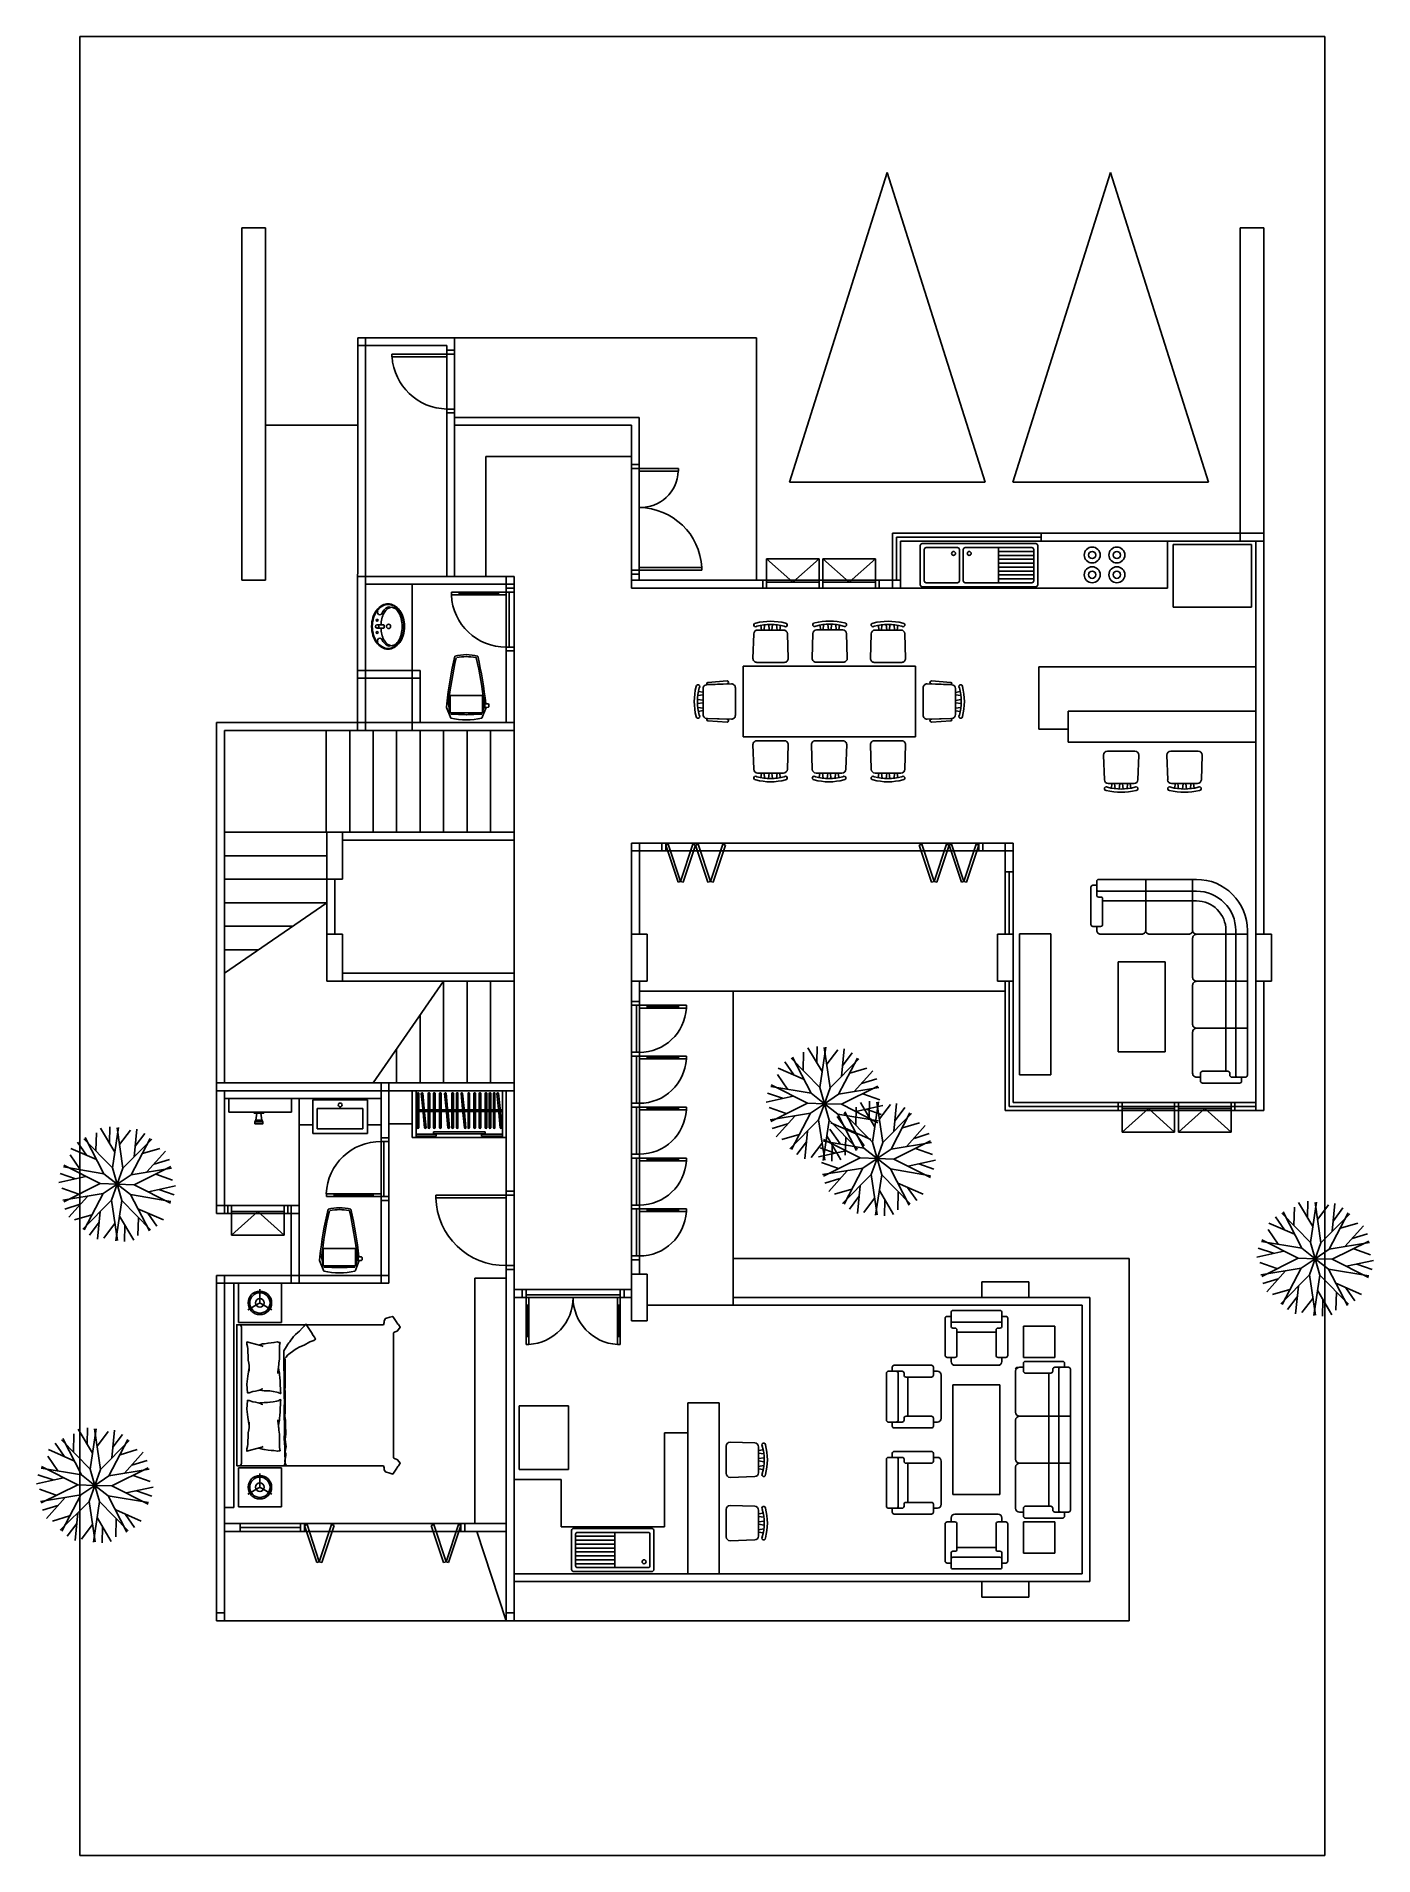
# Model space of a CAD drawing. Header units: inches. Extents: x 232 to 336, y -86 to 33.
# Drawn here: x 277.04 to 294.12, y -56.67 to -33.44 of the extents above; entities that cross this region are included whole.
import ezdxf

# ---------------------------------------------------------------- set-up
doc = ezdxf.new("R2010")
doc.units = ezdxf.units.IN
doc.header["$MEASUREMENT"] = 0
doc.layers.add('con', color=250, linetype='Continuous')

msp = doc.modelspace()

# ---------------------------------------------------------------- linework, layer by layer
at = {"layer": 'con'}
for p, q in [((277.594, -33.441), (293.494, -33.441)), ((277.594, -56.671), (277.594, -33.441)), ((293.494, -33.441), (293.494, -56.671)), ((287.906, -35.177), (286.656, -39.134)), ((287.906, -35.177), (289.156, -39.134)), ((290.758, -35.177), (289.508, -39.134)), ((290.758, -35.177), (292.008, -39.134)), ((279.663, -40.386), (279.663, -35.886)), ((279.663, -35.886), (279.963, -35.886)), ((279.963, -40.386), (279.963, -35.886)), ((292.415, -39.886), (292.415, -35.886)), ((292.415, -35.886), (292.715, -35.886)), ((292.715, -40.386), (292.715, -35.886)), ((282.379, -37.288), (281.141, -37.288)), ((281.141, -38.307), (281.141, -37.288)), ((282.279, -37.388), (281.141, -37.388)), ((281.241, -38.307), (281.241, -37.288)), ((282.279, -40.337), (282.279, -37.388)), ((282.379, -40.337), (282.379, -37.288)), ((282.379, -37.288), (286.237, -37.288)), ((286.237, -40.386), (286.237, -37.288)), ((281.579, -37.534), (281.579, -37.499)), ((281.579, -37.499), (282.279, -37.499)), ((282.279, -37.534), (281.579, -37.534)), ((282.279, -38.249), (282.279, -37.449)), ((282.279, -37.449), (282.379, -37.449)), ((282.279, -37.499), (282.279, -37.449)), ((282.279, -37.449), (282.379, -37.449)), ((282.279, -37.499), (282.279, -37.534)), ((282.379, -37.499), (282.279, -37.499)), ((282.379, -37.449), (282.379, -38.249)), ((282.379, -37.449), (282.379, -37.499)), ((281.139, -42.302), (281.141, -38.307)), ((281.239, -42.303), (281.241, -38.307)), ((281.24, -38.307), (281.241, -38.307)), ((282.279, -38.249), (282.279, -38.199)), ((282.279, -38.199), (282.379, -38.199)), ((282.379, -38.249), (282.279, -38.249)), ((282.379, -38.249), (282.279, -38.249)), ((282.379, -38.199), (282.379, -38.249)), ((282.379, -38.307), (284.737, -38.307)), ((284.737, -38.307), (284.737, -40.386)), ((284.737, -40.386), (284.737, -38.307)), ((281.14, -38.407), (279.963, -38.407)), ((281.24, -38.407), (281.241, -38.407)), ((282.379, -38.407), (284.637, -38.407)), ((284.636, -38.407), (282.379, -38.407)), ((282.379, -38.407), (282.379, -40.337)), ((284.637, -38.407), (284.637, -40.486)), ((284.636, -38.807), (282.779, -38.807)), ((282.779, -38.807), (282.779, -40.337)), ((284.637, -40.308), (284.637, -38.908)), ((284.637, -38.908), (284.737, -38.908)), ((284.637, -38.908), (284.637, -38.958)), ((284.737, -38.908), (284.637, -38.908)), ((284.637, -38.958), (284.737, -38.958)), ((284.737, -38.908), (284.737, -40.308)), ((284.737, -38.958), (284.737, -38.908)), ((284.737, -38.958), (284.737, -38.993)), ((285.237, -38.958), (284.737, -38.958)), ((284.737, -38.993), (285.237, -38.993)), ((285.237, -38.993), (285.237, -38.958)), ((289.156, -39.134), (286.656, -39.134)), ((292.008, -39.134), (289.508, -39.134)), ((287.974, -40.486), (287.974, -39.786)), ((287.974, -39.786), (292.715, -39.786)), ((288.024, -40.386), (288.024, -39.836)), ((288.024, -39.836), (289.87, -39.836)), ((288.074, -40.486), (288.074, -39.886)), ((288.074, -39.886), (292.715, -39.886)), ((288.074, -39.886), (292.615, -39.886)), ((288.327, -39.943), (288.327, -40.443)), ((289.077, -39.918), (288.352, -39.918)), ((289.802, -39.918), (289.077, -39.918)), ((289.827, -40.443), (289.827, -39.943)), ((289.87, -39.886), (289.87, -39.786)), ((291.486, -40.486), (291.486, -39.886)), ((291.557, -39.931, 0), (292.557, -39.931, 0)), ((291.557, -40.731, 0), (291.557, -39.931, 0)), ((292.557, -39.931, 0), (292.557, -40.731, 0)), ((292.615, -40.486), (292.615, -39.886)), ((286.364, -40.111), (286.699, -40.411)), ((287.034, -40.111), (286.364, -40.111)), ((286.364, -40.111), (286.364, -40.411)), ((286.699, -40.411), (287.034, -40.111)), ((287.034, -40.411), (287.034, -40.111)), ((287.084, -40.411), (287.084, -40.111)), ((287.084, -40.111), (287.754, -40.111)), ((287.419, -40.411), (287.084, -40.111)), ((287.754, -40.111), (287.419, -40.411)), ((287.754, -40.111), (287.754, -40.411)), ((288.377, -39.993), (288.377, -40.393)), ((288.802, -39.968), (288.402, -39.968)), ((288.827, -40.393), (288.827, -39.993)), ((288.877, -39.993), (288.877, -40.393)), ((289.752, -39.968), (288.902, -39.968)), ((289.327, -39.968), (289.327, -40.418)), ((289.777, -40.018), (289.327, -40.018)), ((289.327, -40.068), (289.777, -40.068)), ((289.777, -40.118), (289.327, -40.118)), ((289.327, -40.168), (289.777, -40.168)), ((289.777, -40.393), (289.777, -39.993)), ((279.663, -40.386), (279.963, -40.386)), ((283.139, -40.337), (281.14, -40.337)), ((281.839, -40.337), (283.139, -40.337)), ((283.039, -42.203), (283.039, -40.337)), ((283.139, -41.637), (283.139, -40.337)), ((284.637, -40.308), (284.637, -40.258)), ((284.637, -40.258), (284.737, -40.258)), ((284.737, -40.308), (284.637, -40.308)), ((284.737, -40.308), (284.637, -40.308)), ((284.737, -40.386), (284.637, -40.386)), ((284.737, -40.258), (284.737, -40.223)), ((284.737, -40.223), (285.537, -40.223)), ((284.737, -40.258), (284.737, -40.308)), ((285.537, -40.258), (284.737, -40.258)), ((284.737, -40.386), (288.074, -40.386)), ((285.537, -40.223), (285.537, -40.258)), ((286.364, -40.386), (286.314, -40.386)), ((286.314, -40.386), (286.314, -40.486)), ((287.804, -40.386), (286.314, -40.386)), ((286.314, -40.386), (286.314, -40.486)), ((286.364, -40.386), (287.034, -40.386)), ((286.364, -40.486), (286.364, -40.386)), ((286.364, -40.411), (287.034, -40.411)), ((287.084, -40.386), (287.034, -40.386)), ((287.034, -40.386), (287.034, -40.486)), ((287.084, -40.386), (287.749, -40.386)), ((287.084, -40.486), (287.084, -40.386)), ((287.754, -40.411), (287.084, -40.411)), ((287.754, -40.486), (287.754, -40.386)), ((287.754, -40.386), (287.804, -40.386)), ((287.804, -40.386), (287.804, -40.486)), ((287.804, -40.486), (287.804, -40.386)), ((288.402, -40.418), (288.802, -40.418)), ((288.902, -40.418), (289.752, -40.418)), ((289.777, -40.218), (289.327, -40.218)), ((289.327, -40.268), (289.777, -40.268)), ((289.777, -40.318), (289.327, -40.318)), ((289.327, -40.368), (289.777, -40.368)), ((292.715, -40.486), (292.715, -40.386)), ((283.139, -40.437), (281.24, -40.437)), ((281.24, -40.437), (282.031, -40.437)), ((283.139, -40.437), (281.839, -40.437)), ((281.839, -40.437), (281.839, -41.537)), ((282.339, -40.573), (282.339, -40.538)), ((282.339, -40.538), (282.439, -40.538)), ((282.439, -40.573), (282.339, -40.573)), ((282.939, -40.538), (282.439, -40.538)), ((282.439, -40.538), (282.439, -40.573)), ((282.939, -40.556), (282.439, -40.556)), ((282.939, -40.573), (282.439, -40.573)), ((282.939, -40.573), (282.939, -40.538)), ((282.939, -40.538), (283.039, -40.538)), ((283.039, -40.573), (282.939, -40.573)), ((283.039, -41.288), (283.039, -40.488)), ((283.039, -40.488), (283.139, -40.488)), ((283.039, -40.538), (283.039, -40.488)), ((283.039, -40.488), (283.139, -40.488)), ((283.039, -40.537), (283.139, -40.537)), ((283.039, -40.538), (283.039, -41.238)), ((283.139, -40.538), (283.039, -40.538)), ((283.039, -40.538), (283.039, -40.573)), ((283.074, -40.538), (283.074, -41.238)), ((283.139, -40.488), (283.139, -41.288)), ((283.139, -40.488), (283.139, -40.538)), ((283.139, -40.538), (283.139, -41.238)), ((284.637, -40.486), (288.074, -40.486)), ((286.314, -40.486), (286.364, -40.486)), ((286.314, -40.486), (287.804, -40.486)), ((286.364, -40.486), (287.034, -40.486)), ((287.034, -40.486), (287.084, -40.486)), ((287.084, -40.486), (287.749, -40.486)), ((287.804, -40.486), (287.754, -40.486)), ((288.074, -40.486), (291.486, -40.486)), ((288.352, -40.468), (289.802, -40.468)), ((292.615, -40.486), (292.615, -47.056)), ((292.715, -40.486), (292.715, -44.903)), ((281.526, -40.747), (281.573, -40.731)), ((281.573, -40.731), (281.62, -40.747)), ((292.557, -40.731, 0), (291.557, -40.731, 0)), ((281.471, -40.953), (281.39, -40.953)), ((281.39, -40.998), (281.471, -40.998)), ((281.478, -40.991), (281.478, -40.96)), ((281.573, -41.221), (281.526, -41.206)), ((281.617, -41.209), (281.573, -41.221)), ((283.039, -41.288), (283.039, -41.238)), ((283.039, -41.238), (283.139, -41.238)), ((283.139, -41.288), (283.039, -41.288)), ((283.139, -41.288), (283.039, -41.288)), ((283.139, -41.238), (283.139, -41.288)), ((281.14, -41.537), (281.939, -41.537)), ((281.839, -41.537), (281.839, -42.303)), ((281.939, -41.537), (281.939, -42.203)), ((286.065, -41.484), (288.265, -41.484)), ((286.065, -42.384), (286.065, -41.484)), ((288.265, -41.484), (288.265, -42.384)), ((292.615, -41.489), (289.843, -41.489)), ((289.843, -41.489), (289.843, -42.289)), ((281.139, -41.637), (281.939, -41.637)), ((283.139, -41.637), (283.139, -42.303)), ((282.278, -41.964), (282.274, -42.009)), ((282.274, -42.009), (282.329, -42.147)), ((282.321, -41.864), (282.321, -42.072)), ((282.726, -41.856), (282.329, -41.856)), ((282.727, -42.147), (282.782, -42.009)), ((282.734, -41.864), (282.734, -42.072)), ((282.748, -42.01), (282.782, -42.009)), ((282.778, -41.964), (282.755, -41.964)), ((282.767, -42.009), (282.767, -41.964)), ((282.81, -41.964), (282.778, -41.964)), ((282.782, -42.009), (282.811, -42.008)), ((282.818, -41.972), (282.81, -41.964)), ((282.811, -42.008), (282.818, -42)), ((282.818, -42), (282.818, -41.972)), ((279.339, -46.903), (279.339, -42.203)), ((279.339, -42.203), (283.139, -42.203)), ((281.939, -42.203), (283.139, -42.203)), ((282.329, -42.08), (282.726, -42.08)), ((292.615, -42.055), (290.215, -42.055)), ((290.215, -42.055), (290.215, -42.455)), ((292.615, -42.355), (292.615, -42.055)), ((279.439, -42.303), (283.139, -42.303)), ((279.439, -46.803), (279.439, -42.303)), ((280.739, -42.303), (280.739, -43.603)), ((281.039, -42.303), (281.039, -43.603)), ((281.339, -42.303), (281.339, -43.603)), ((281.639, -42.303), (281.639, -43.603)), ((281.839, -42.303), (283.139, -42.303)), ((281.939, -42.303), (281.939, -43.603)), ((282.239, -42.303), (282.239, -43.603)), ((282.539, -42.303), (282.539, -43.603)), ((282.839, -42.303), (282.839, -43.603)), ((283.139, -42.303), (283.139, -46.803)), ((283.139, -42.303), (283.139, -43.603)), ((288.265, -42.384), (286.065, -42.384)), ((289.843, -42.289), (290.215, -42.289)), ((290.215, -42.455), (292.615, -42.455)), ((292.615, -42.455), (292.615, -42.355)), ((290.678, -42.933), (290.668, -42.618)), ((290.718, -42.568), (291.068, -42.568)), ((291.118, -42.618), (291.108, -42.933)), ((291.487, -42.933), (291.477, -42.618)), ((291.527, -42.568), (291.877, -42.568)), ((291.927, -42.618), (291.917, -42.933)), ((291.058, -42.981), (290.728, -42.981)), ((290.767, -43.041), (290.778, -42.981)), ((290.807, -42.981), (290.818, -43.049)), ((290.868, -43.052), (290.878, -42.981)), ((290.91, -42.981), (290.918, -43.052)), ((290.967, -43.049), (290.978, -42.981)), ((291.01, -42.981), (291.018, -43.041)), ((291.867, -42.981), (291.536, -42.981)), ((291.576, -43.041), (291.587, -42.981)), ((291.615, -42.981), (291.627, -43.049)), ((291.676, -43.052), (291.687, -42.981)), ((291.718, -42.981), (291.727, -43.052)), ((291.776, -43.049), (291.787, -42.981)), ((291.819, -42.981), (291.827, -43.041)), ((280.748, -43.603), (279.439, -43.603)), ((280.748, -43.603), (283.139, -43.603)), ((280.748, -45.503), (280.748, -43.603)), ((280.748, -44.203), (280.748, -43.603)), ((280.748, -43.603), (280.948, -43.603)), ((280.948, -43.603), (280.948, -44.203)), ((283.139, -43.603), (283.139, -45.503)), ((280.748, -43.903), (279.439, -43.903)), ((280.948, -43.703), (283.139, -43.703)), ((284.639, -49.544), (284.639, -43.742)), ((289.512, -43.742), (284.639, -43.742)), ((289.512, -43.842), (284.639, -43.842)), ((284.739, -44.903), (284.739, -43.742)), ((289.126, -43.742), (285.026, -43.742)), ((285.026, -43.742), (285.026, -43.842)), ((285.076, -43.742), (285.026, -43.742)), ((285.026, -43.742), (285.026, -43.842)), ((285.026, -43.842), (289.126, -43.842)), ((285.026, -43.842), (285.076, -43.842)), ((285.076, -43.842), (285.076, -43.742)), ((285.076, -43.767), (285.109, -43.756)), ((285.233, -44.241), (285.076, -43.767)), ((285.109, -43.756), (285.266, -44.23)), ((285.424, -43.756), (285.266, -44.23)), ((285.3, -44.241), (285.457, -43.767)), ((285.457, -43.767), (285.424, -43.756)), ((285.457, -43.767), (285.49, -43.756)), ((285.614, -44.241), (285.457, -43.767)), ((285.49, -43.756), (285.648, -44.23)), ((285.805, -43.756), (285.648, -44.23)), ((285.681, -44.241), (285.838, -43.767)), ((285.838, -43.767), (285.805, -43.756)), ((288.313, -43.767), (288.347, -43.756)), ((288.471, -44.241), (288.313, -43.767)), ((288.347, -43.756), (288.504, -44.23)), ((288.661, -43.756), (288.504, -44.23)), ((288.537, -44.241), (288.695, -43.767)), ((288.695, -43.767), (288.661, -43.756)), ((288.695, -43.767), (288.728, -43.756)), ((288.852, -44.241), (288.695, -43.767)), ((288.728, -43.756), (288.885, -44.23)), ((289.043, -43.756), (288.885, -44.23)), ((288.918, -44.241), (289.076, -43.767)), ((289.076, -43.767), (289.043, -43.756)), ((289.126, -43.742), (289.076, -43.742)), ((289.076, -43.742), (289.076, -43.842)), ((289.076, -43.842), (289.126, -43.842)), ((289.126, -43.842), (289.126, -43.742)), ((289.126, -43.842), (289.126, -43.742)), ((289.412, -44.903), (289.412, -43.742)), ((289.512, -47.056), (289.512, -43.742)), ((289.412, -44.11), (289.512, -44.11)), ((289.462, -44.11), (289.462, -44.903)), ((280.748, -44.203), (279.439, -44.203)), ((280.948, -44.203), (280.748, -44.203)), ((280.848, -44.903), (280.848, -44.203)), ((285.266, -44.23), (285.233, -44.241)), ((285.266, -44.23), (285.3, -44.241)), ((285.648, -44.23), (285.614, -44.241)), ((285.648, -44.23), (285.681, -44.241)), ((288.504, -44.23), (288.471, -44.241)), ((288.504, -44.23), (288.537, -44.241)), ((288.885, -44.23), (288.852, -44.241)), ((288.885, -44.23), (288.918, -44.241)), ((291.806, -44.356), (291.206, -44.356)), ((280.748, -44.503), (279.439, -44.503)), ((279.439, -45.403), (280.748, -44.503)), ((290.656, -44.481), (291.206, -44.481)), ((291.806, -44.481), (291.206, -44.481)), ((280.312, -44.803), (279.439, -44.803)), ((280.748, -45.503), (280.748, -44.903)), ((280.748, -44.903), (280.948, -44.903)), ((280.948, -44.903), (280.948, -45.503)), ((284.639, -45.503), (284.639, -44.903)), ((284.639, -44.903), (284.839, -44.903)), ((284.839, -44.903), (284.839, -45.503)), ((289.312, -45.503), (289.312, -44.903)), ((289.312, -44.903), (289.512, -44.903)), ((289.512, -44.903), (289.512, -45.503)), ((289.594, -44.899), (289.994, -44.899)), ((289.594, -46.699), (289.594, -44.899)), ((289.994, -44.899), (289.994, -46.699)), ((292.231, -45.506), (292.231, -44.906)), ((292.356, -45.506), (292.356, -44.906)), ((292.615, -45.503), (292.615, -44.903)), ((292.615, -44.903), (292.815, -44.903)), ((292.815, -44.903), (292.815, -45.503)), ((279.875, -45.103), (279.439, -45.103)), ((291.456, -45.256), (290.856, -45.256)), ((290.856, -45.256), (290.856, -46.406)), ((291.456, -46.406), (291.456, -45.256)), ((283.139, -45.503), (280.748, -45.503)), ((280.948, -45.503), (280.748, -45.503)), ((283.139, -45.403), (280.948, -45.403)), ((281.339, -46.803), (282.239, -45.503)), ((282.239, -45.503), (282.239, -46.803)), ((282.539, -45.503), (282.539, -46.803)), ((282.839, -45.503), (282.839, -46.803)), ((283.139, -45.503), (283.139, -46.803)), ((284.839, -45.503), (284.639, -45.503)), ((284.739, -49.244), (284.739, -45.503)), ((289.512, -45.503), (289.312, -45.503)), ((289.412, -47.156), (289.412, -45.503)), ((289.462, -47.106), (289.462, -45.503)), ((292.231, -46.106), (292.231, -45.506)), ((292.356, -46.106), (292.356, -45.506)), ((292.815, -45.503), (292.615, -45.503)), ((292.715, -45.503), (292.715, -47.156)), ((289.412, -45.631), (284.739, -45.631)), ((285.939, -49.544), (285.939, -45.631)), ((281.939, -45.936), (281.939, -46.803)), ((284.639, -45.763), (284.639, -49.063)), ((284.739, -45.763), (284.639, -45.763)), ((284.639, -45.763), (284.639, -45.813)), ((284.739, -45.763), (284.639, -45.763)), ((284.639, -45.813), (284.639, -46.413)), ((284.639, -45.813), (284.739, -45.813)), ((284.704, -45.813), (284.704, -46.413)), ((284.739, -49.063), (284.739, -45.763)), ((284.739, -45.813), (284.739, -45.763)), ((284.739, -45.813), (284.739, -46.413)), ((284.739, -45.813), (284.739, -45.848)), ((284.839, -45.813), (284.739, -45.813)), ((284.739, -45.848), (284.839, -45.848)), ((284.839, -45.813), (285.239, -45.813)), ((284.839, -45.848), (284.839, -45.813)), ((284.839, -45.831), (285.239, -45.831)), ((284.839, -45.848), (285.239, -45.848)), ((285.239, -45.813), (285.239, -45.848)), ((285.339, -45.813), (285.239, -45.813)), ((285.239, -45.848), (285.339, -45.848)), ((285.339, -45.848), (285.339, -45.813)), ((292.231, -46.656), (292.231, -46.106)), ((281.639, -46.369), (281.639, -46.803)), ((284.639, -46.413), (284.639, -46.463)), ((284.739, -46.413), (284.639, -46.413)), ((284.739, -46.463), (284.739, -46.413)), ((286.832, -46.642), (286.837, -46.413)), ((287.072, -46.66), (286.892, -46.354)), ((287.005, -46.541), (287.008, -46.337)), ((287.043, -46.862), (287.122, -46.346)), ((287.177, -46.866), (287.101, -46.351)), ((287.135, -46.564), (287.274, -46.382)), ((287.319, -46.72), (287.354, -46.367)), ((287.335, -46.584), (287.457, -46.421)), ((290.856, -46.406), (291.456, -46.406)), ((284.639, -46.463), (284.639, -47.063)), ((284.639, -46.463), (284.739, -46.463)), ((284.704, -46.463), (284.704, -47.063)), ((284.739, -46.463), (284.739, -47.063)), ((284.739, -46.463), (284.739, -46.498)), ((284.839, -46.463), (284.739, -46.463)), ((284.739, -46.498), (284.839, -46.498)), ((284.839, -46.463), (285.239, -46.463)), ((284.839, -46.498), (284.839, -46.463)), ((284.839, -46.481), (285.239, -46.481)), ((284.839, -46.498), (285.239, -46.498)), ((285.239, -46.463), (285.239, -46.498)), ((285.339, -46.463), (285.239, -46.463)), ((285.239, -46.498), (285.339, -46.498)), ((285.339, -46.498), (285.339, -46.463)), ((286.837, -46.757), (286.512, -46.614)), ((286.712, -46.7), (286.596, -46.533)), ((287.043, -46.862), (286.678, -46.49)), ((286.932, -46.937), (286.693, -46.474)), ((287.177, -46.866), (287.544, -46.495)), ((287.283, -46.949), (287.524, -46.487)), ((287.427, -46.679), (287.646, -46.614)), ((287.483, -46.914), (287.719, -46.648)), ((279.339, -46.803), (281.541, -46.803)), ((279.339, -48.471), (279.339, -46.803)), ((283.139, -46.903), (279.339, -46.903)), ((279.339, -46.903), (279.339, -48.471)), ((283.139, -46.803), (279.439, -46.803)), ((279.439, -46.903), (279.439, -48.471)), ((279.439, -46.903), (281.541, -46.903)), ((279.439, -48.471), (279.439, -46.903)), ((281.541, -46.803), (280.501, -46.803)), ((281.541, -46.903), (280.501, -46.903)), ((281.441, -49.363), (281.441, -46.803)), ((281.541, -49.363), (281.541, -46.803)), ((281.839, -46.903), (281.839, -47.503)), ((281.839, -46.903), (283.039, -46.903)), ((281.889, -46.903), (281.889, -47.503)), ((282.989, -47.503), (282.989, -46.903)), ((283.039, -46.903), (283.039, -53.671)), ((283.039, -47.503), (283.039, -46.903)), ((283.039, -46.903), (283.039, -47.493)), ((283.139, -46.803), (283.139, -46.903)), ((283.139, -46.903), (283.139, -53.671)), ((286.932, -46.937), (286.418, -46.85)), ((286.887, -47.063), (286.421, -46.829)), ((286.632, -46.883), (286.502, -46.695)), ((287.103, -47.07), (287.043, -46.862)), ((287.103, -47.07), (287.177, -46.866)), ((287.283, -46.949), (287.797, -46.864)), ((287.32, -47.077), (287.787, -46.845)), ((287.576, -46.813), (287.771, -46.753)), ((289.994, -46.699), (289.594, -46.699)), ((279.439, -47.003), (281.441, -47.003)), ((279.497, -47.003), (279.497, -47.178)), ((280.294, -47.003), (279.497, -47.003)), ((280.294, -47.178), (280.294, -47.003)), ((280.393, -47.003), (280.393, -48.371)), ((280.393, -47.339), (280.393, -47.003)), ((280.568, -47.449), (280.568, -47.02)), ((280.568, -47.02), (281.266, -47.02)), ((280.625, -47.392), (280.625, -47.132)), ((280.625, -47.132), (281.209, -47.132)), ((281.209, -47.132), (281.209, -47.392)), ((281.266, -47.02), (281.266, -47.449)), ((281.441, -47.339), (281.441, -47.003)), ((282.989, -47.147), (281.889, -47.147)), ((281.904, -46.938), (281.904, -47.133)), ((281.904, -47.133), (281.914, -47.148)), ((281.924, -47.133), (281.914, -47.148)), ((281.914, -47.167), (281.914, -47.148)), ((281.924, -46.937), (281.924, -47.133)), ((281.953, -46.94), (281.972, -47.134)), ((281.972, -47.134), (281.983, -47.148)), ((281.973, -46.937), (281.992, -47.132)), ((281.992, -47.132), (281.983, -47.148)), ((281.985, -47.167), (281.983, -47.148)), ((282.042, -46.938), (282.042, -47.133)), ((282.042, -47.133), (282.052, -47.148)), ((282.062, -47.133), (282.052, -47.148)), ((282.052, -47.167), (282.052, -47.148)), ((282.062, -46.937), (282.062, -47.133)), ((282.11, -46.938), (282.11, -47.133)), ((282.11, -47.133), (282.12, -47.148)), ((282.13, -47.133), (282.12, -47.148)), ((282.12, -47.167), (282.12, -47.148)), ((282.13, -46.937), (282.13, -47.133)), ((282.188, -46.938), (282.188, -47.133)), ((282.188, -47.133), (282.197, -47.148)), ((282.207, -47.133), (282.197, -47.148)), ((282.197, -47.167), (282.197, -47.148)), ((282.207, -46.937), (282.207, -47.133)), ((282.252, -46.94), (282.271, -47.134)), ((282.271, -46.937), (282.29, -47.132)), ((282.271, -47.134), (282.282, -47.148)), ((282.29, -47.132), (282.282, -47.148)), ((282.284, -47.167), (282.282, -47.148)), ((282.344, -46.938), (282.344, -47.133)), ((282.344, -47.133), (282.354, -47.148)), ((282.364, -47.133), (282.354, -47.148)), ((282.354, -47.167), (282.354, -47.148)), ((282.364, -46.937), (282.364, -47.133)), ((282.403, -46.938), (282.403, -47.133)), ((282.403, -47.133), (282.413, -47.148)), ((282.422, -47.133), (282.413, -47.148)), ((282.413, -47.167), (282.413, -47.148)), ((282.422, -46.937), (282.422, -47.133)), ((282.462, -46.94), (282.48, -47.134)), ((282.48, -47.134), (282.492, -47.148)), ((282.481, -46.937), (282.5, -47.132)), ((282.5, -47.132), (282.492, -47.148)), ((282.494, -47.167), (282.492, -47.148)), ((282.551, -46.938), (282.551, -47.133)), ((282.551, -47.133), (282.561, -47.148)), ((282.571, -47.133), (282.561, -47.148)), ((282.561, -47.167), (282.561, -47.148)), ((282.571, -46.937), (282.571, -47.133)), ((282.626, -46.938), (282.626, -47.133)), ((282.626, -47.133), (282.636, -47.148)), ((282.646, -47.133), (282.636, -47.148)), ((282.636, -47.167), (282.636, -47.148)), ((282.646, -46.937), (282.646, -47.133)), ((282.693, -46.938), (282.693, -47.133)), ((282.693, -47.133), (282.703, -47.148)), ((282.713, -47.133), (282.703, -47.148)), ((282.703, -47.167), (282.703, -47.148)), ((282.713, -46.937), (282.713, -47.133)), ((282.77, -46.938), (282.77, -47.133)), ((282.77, -47.133), (282.779, -47.148)), ((282.789, -47.133), (282.779, -47.148)), ((282.779, -47.167), (282.779, -47.148)), ((282.789, -46.937), (282.789, -47.133)), ((282.822, -46.938), (282.822, -47.133)), ((282.822, -47.133), (282.832, -47.148)), ((282.842, -47.133), (282.832, -47.148)), ((282.832, -47.167), (282.832, -47.148)), ((282.842, -46.937), (282.842, -47.133)), ((282.875, -46.938), (282.875, -47.133)), ((282.875, -47.133), (282.885, -47.148)), ((282.895, -47.133), (282.885, -47.148)), ((282.885, -47.167), (282.885, -47.148)), ((282.895, -46.937), (282.895, -47.133)), ((282.92, -46.94), (282.939, -47.134)), ((282.939, -47.134), (282.95, -47.148)), ((282.94, -46.937), (282.959, -47.132)), ((282.959, -47.132), (282.95, -47.148)), ((282.952, -47.167), (282.95, -47.148)), ((284.639, -47.063), (284.639, -47.113)), ((284.739, -47.063), (284.639, -47.063)), ((284.639, -47.113), (284.639, -47.713)), ((284.639, -47.113), (284.739, -47.113)), ((284.704, -47.113), (284.704, -47.713)), ((284.739, -47.113), (284.739, -47.063)), ((284.739, -47.113), (284.739, -47.713)), ((284.739, -47.113), (284.739, -47.148)), ((284.839, -47.113), (284.739, -47.113)), ((284.739, -47.148), (284.839, -47.148)), ((284.839, -47.113), (285.239, -47.113)), ((284.839, -47.148), (284.839, -47.113)), ((284.839, -47.131), (285.239, -47.131)), ((284.839, -47.148), (285.239, -47.148)), ((285.239, -47.113), (285.239, -47.148)), ((285.339, -47.113), (285.239, -47.113)), ((285.239, -47.148), (285.339, -47.148)), ((285.339, -47.148), (285.339, -47.113)), ((286.704, -46.973), (286.357, -47.049)), ((286.569, -47), (286.377, -46.934)), ((286.612, -47.196), (286.396, -47.12)), ((286.887, -47.063), (286.42, -47.295)), ((287.103, -47.07), (286.887, -47.063)), ((287.103, -47.07), (286.924, -47.191)), ((287.103, -47.07), (286.932, -46.937)), ((287.103, -47.07), (287.029, -47.274)), ((287.103, -47.07), (287.283, -46.949)), ((287.103, -47.07), (287.32, -47.077)), ((287.103, -47.07), (287.274, -47.203)), ((287.103, -47.07), (287.163, -47.278)), ((287.32, -47.077), (287.786, -47.312)), ((287.502, -47.167), (287.85, -47.091)), ((287.503, -47.341), (287.508, -47.112)), ((287.743, -47.359), (287.564, -47.053)), ((287.595, -46.944), (287.81, -47.02)), ((287.637, -47.14), (287.829, -47.206)), ((287.676, -47.24), (287.679, -47.036)), ((287.715, -47.561), (287.793, -47.045)), ((287.848, -47.565), (287.772, -47.05)), ((287.807, -47.263), (287.945, -47.081)), ((287.99, -47.419), (288.025, -47.066)), ((288.006, -47.283), (288.128, -47.12)), ((292.715, -47.156), (289.412, -47.156)), ((292.615, -47.106), (289.462, -47.106)), ((292.615, -47.056), (289.512, -47.056)), ((290.856, -47.056), (290.906, -47.056)), ((290.856, -47.156), (290.856, -47.056)), ((292.346, -47.056), (290.856, -47.056)), ((290.856, -47.056), (290.856, -47.156)), ((290.906, -47.156), (290.856, -47.156)), ((290.856, -47.156), (292.346, -47.156)), ((290.906, -47.056), (290.906, -47.156)), ((290.906, -47.131), (291.576, -47.131)), ((290.906, -47.431), (290.906, -47.131)), ((290.906, -47.431), (291.241, -47.131)), ((291.576, -47.056), (290.911, -47.056)), ((291.576, -47.156), (290.911, -47.156)), ((291.241, -47.131), (291.576, -47.431)), ((291.626, -47.056), (291.576, -47.056)), ((291.576, -47.056), (291.576, -47.156)), ((291.576, -47.131), (291.576, -47.431)), ((291.576, -47.156), (291.626, -47.156)), ((292.296, -47.056), (291.626, -47.056)), ((291.626, -47.156), (291.626, -47.056)), ((291.961, -47.131), (291.626, -47.431)), ((292.296, -47.131), (291.626, -47.131)), ((291.626, -47.131), (291.626, -47.431)), ((292.296, -47.156), (291.626, -47.156)), ((292.296, -47.431), (291.961, -47.131)), ((292.346, -47.056), (292.296, -47.056)), ((292.296, -47.056), (292.296, -47.156)), ((292.296, -47.431), (292.296, -47.131)), ((292.296, -47.156), (292.346, -47.156)), ((292.346, -47.156), (292.346, -47.056)), ((292.346, -47.156), (292.346, -47.056)), ((292.615, -47.056), (292.615, -47.156)), ((278.038, -47.687), (277.858, -47.381)), ((277.971, -47.568), (277.974, -47.364)), ((278.009, -47.889), (278.088, -47.373)), ((278.143, -47.893), (278.067, -47.378)), ((279.497, -47.178), (280.294, -47.178)), ((280.568, -47.339), (280.393, -47.339)), ((281.266, -47.339), (281.441, -47.339)), ((281.839, -47.328), (281.541, -47.328)), ((282.989, -47.167), (281.889, -47.167)), ((281.904, -47.182), (281.914, -47.167)), ((281.904, -47.377), (281.904, -47.182)), ((281.924, -47.182), (281.914, -47.167)), ((281.924, -47.378), (281.924, -47.182)), ((281.977, -47.183), (281.985, -47.167)), ((281.995, -47.377), (281.977, -47.183)), ((281.996, -47.181), (281.985, -47.167)), ((282.015, -47.376), (281.996, -47.181)), ((282.042, -47.182), (282.052, -47.167)), ((282.042, -47.377), (282.042, -47.182)), ((282.062, -47.182), (282.052, -47.167)), ((282.062, -47.378), (282.062, -47.182)), ((282.11, -47.182), (282.12, -47.167)), ((282.11, -47.377), (282.11, -47.182)), ((282.13, -47.182), (282.12, -47.167)), ((282.13, -47.378), (282.13, -47.182)), ((282.188, -47.182), (282.197, -47.167)), ((282.188, -47.377), (282.188, -47.182)), ((282.207, -47.182), (282.197, -47.167)), ((282.207, -47.378), (282.207, -47.182)), ((282.275, -47.183), (282.284, -47.167)), ((282.294, -47.377), (282.275, -47.183)), ((282.295, -47.181), (282.284, -47.167)), ((282.314, -47.376), (282.295, -47.181)), ((282.344, -47.182), (282.354, -47.167)), ((282.344, -47.377), (282.344, -47.182)), ((282.364, -47.182), (282.354, -47.167)), ((282.364, -47.378), (282.364, -47.182)), ((282.403, -47.182), (282.413, -47.167)), ((282.403, -47.377), (282.403, -47.182)), ((282.422, -47.182), (282.413, -47.167)), ((282.422, -47.378), (282.422, -47.182)), ((282.485, -47.183), (282.494, -47.167)), ((282.504, -47.377), (282.485, -47.183)), ((282.505, -47.181), (282.494, -47.167)), ((282.524, -47.376), (282.505, -47.181)), ((282.551, -47.182), (282.561, -47.167)), ((282.551, -47.377), (282.551, -47.182)), ((282.571, -47.182), (282.561, -47.167)), ((282.571, -47.378), (282.571, -47.182)), ((282.626, -47.182), (282.636, -47.167)), ((282.626, -47.377), (282.626, -47.182)), ((282.646, -47.182), (282.636, -47.167)), ((282.646, -47.378), (282.646, -47.182)), ((282.693, -47.182), (282.703, -47.167)), ((282.693, -47.377), (282.693, -47.182)), ((282.713, -47.182), (282.703, -47.167)), ((282.713, -47.378), (282.713, -47.182)), ((282.77, -47.182), (282.779, -47.167)), ((282.77, -47.377), (282.77, -47.182)), ((282.789, -47.182), (282.779, -47.167)), ((282.789, -47.378), (282.789, -47.182)), ((282.822, -47.182), (282.832, -47.167)), ((282.822, -47.377), (282.822, -47.182)), ((282.842, -47.182), (282.832, -47.167)), ((282.842, -47.378), (282.842, -47.182)), ((282.875, -47.182), (282.885, -47.167)), ((282.875, -47.377), (282.875, -47.182)), ((282.895, -47.182), (282.885, -47.167)), ((282.895, -47.378), (282.895, -47.182)), ((282.944, -47.183), (282.952, -47.167)), ((282.962, -47.377), (282.944, -47.183)), ((282.963, -47.181), (282.952, -47.167)), ((282.983, -47.377), (282.964, -47.183)), ((286.924, -47.191), (286.409, -47.276)), ((286.63, -47.327), (286.436, -47.387)), ((286.723, -47.227), (286.487, -47.492)), ((287.029, -47.274), (286.663, -47.645)), ((286.924, -47.191), (286.682, -47.654)), ((287.029, -47.274), (287.106, -47.789)), ((287.163, -47.278), (287.085, -47.794)), ((287.163, -47.278), (287.528, -47.651)), ((287.508, -47.456), (287.183, -47.313)), ((287.384, -47.399), (287.267, -47.232)), ((287.274, -47.203), (287.514, -47.667)), ((287.274, -47.203), (287.788, -47.29)), ((287.715, -47.561), (287.35, -47.189)), ((287.604, -47.636), (287.364, -47.173)), ((287.369, -47.383), (287.695, -47.526)), ((287.848, -47.565), (288.215, -47.195)), ((287.954, -47.648), (288.195, -47.186)), ((288.098, -47.379), (288.317, -47.313)), ((288.154, -47.613), (288.391, -47.347)), ((293.494, -53.671), (293.494, -47.23)), ((277.678, -47.727), (277.562, -47.56)), ((278.009, -47.889), (277.644, -47.517)), ((277.898, -47.964), (277.659, -47.5)), ((277.798, -47.669), (277.803, -47.44)), ((278.101, -47.591), (278.24, -47.409)), ((278.143, -47.893), (278.51, -47.522)), ((278.249, -47.976), (278.49, -47.514)), ((278.285, -47.747), (278.32, -47.394)), ((278.301, -47.611), (278.423, -47.448)), ((281.266, -47.449), (280.568, -47.449)), ((281.209, -47.392), (280.625, -47.392)), ((281.541, -47.504), (281.441, -47.504)), ((281.441, -47.504), (281.441, -47.554)), ((281.541, -47.504), (281.441, -47.504)), ((281.441, -47.504), (281.441, -48.304)), ((281.441, -48.254), (281.441, -47.554)), ((281.441, -47.554), (281.541, -47.554)), ((281.476, -48.254), (281.476, -47.554)), ((281.541, -47.554), (281.541, -47.504)), ((281.541, -48.304), (281.541, -47.504)), ((281.541, -48.254), (281.541, -47.554)), ((281.839, -47.503), (281.889, -47.503)), ((282.142, -47.46), (281.889, -47.46)), ((281.889, -47.485), (282.142, -47.485)), ((281.889, -47.503), (282.989, -47.503)), ((282.109, -47.453), (282.109, -47.428)), ((282.109, -47.428), (282.769, -47.428)), ((282.769, -47.453), (282.109, -47.453)), ((282.142, -47.485), (282.142, -47.46)), ((282.722, -47.485), (282.722, -47.46)), ((282.722, -47.46), (282.989, -47.46)), ((282.989, -47.485), (282.722, -47.485)), ((282.769, -47.428), (282.769, -47.453)), ((282.989, -47.46), (282.989, -47.485)), ((282.989, -47.503), (283.039, -47.503)), ((286.78, -47.461), (286.56, -47.526)), ((286.872, -47.556), (286.749, -47.719)), ((286.888, -47.42), (286.853, -47.774)), ((287.071, -47.576), (286.932, -47.758)), ((287.604, -47.636), (287.09, -47.549)), ((287.558, -47.762), (287.092, -47.528)), ((287.135, -47.48), (287.314, -47.787)), ((287.303, -47.582), (287.173, -47.394)), ((287.201, -47.6), (287.198, -47.803)), ((287.375, -47.499), (287.369, -47.727)), ((287.494, -47.441), (287.611, -47.607)), ((287.775, -47.769), (287.715, -47.561)), ((287.775, -47.769), (287.848, -47.565)), ((287.954, -47.648), (288.469, -47.563)), ((287.991, -47.777), (288.458, -47.544)), ((288.248, -47.512), (288.442, -47.452)), ((291.576, -47.431), (290.906, -47.431)), ((291.626, -47.431), (292.296, -47.431)), ((277.598, -47.91), (277.468, -47.722)), ((277.803, -47.784), (277.478, -47.641)), ((278.393, -47.706), (278.612, -47.641)), ((278.449, -47.941), (278.685, -47.675)), ((278.542, -47.84), (278.737, -47.78)), ((284.639, -47.713), (284.639, -47.763)), ((284.739, -47.713), (284.639, -47.713)), ((284.639, -47.763), (284.639, -48.363)), ((284.639, -47.763), (284.739, -47.763)), ((284.704, -47.763), (284.704, -48.363)), ((284.739, -47.763), (284.739, -47.713)), ((284.739, -47.763), (284.739, -48.363)), ((284.739, -47.763), (284.739, -47.798)), ((284.839, -47.763), (284.739, -47.763)), ((284.739, -47.798), (284.839, -47.798)), ((284.839, -47.763), (285.239, -47.763)), ((284.839, -47.798), (284.839, -47.763)), ((284.839, -47.781), (285.239, -47.781)), ((284.839, -47.798), (285.239, -47.798)), ((285.239, -47.763), (285.239, -47.798)), ((285.339, -47.763), (285.239, -47.763)), ((285.239, -47.798), (285.339, -47.798)), ((285.339, -47.798), (285.339, -47.763)), ((287.375, -47.672), (287.028, -47.748)), ((287.241, -47.699), (287.048, -47.633)), ((287.283, -47.895), (287.067, -47.819)), ((287.558, -47.762), (287.091, -47.994)), ((287.775, -47.769), (287.558, -47.762)), ((287.775, -47.769), (287.595, -47.891)), ((287.775, -47.769), (287.604, -47.636)), ((287.775, -47.769), (287.701, -47.973)), ((287.775, -47.769), (287.954, -47.648)), ((287.775, -47.769), (287.991, -47.777)), ((287.775, -47.769), (287.945, -47.902)), ((287.775, -47.769), (287.834, -47.977)), ((287.991, -47.777), (288.457, -48.011)), ((288.174, -47.866), (288.521, -47.79)), ((288.266, -47.643), (288.482, -47.719)), ((288.308, -47.839), (288.501, -47.905)), ((277.67, -48), (277.323, -48.076)), ((277.535, -48.027), (277.343, -47.961)), ((277.898, -47.964), (277.384, -47.877)), ((277.853, -48.09), (277.387, -47.856)), ((278.069, -48.097), (277.898, -47.964)), ((278.069, -48.097), (278.009, -47.889)), ((278.069, -48.097), (278.143, -47.893)), ((278.069, -48.097), (278.249, -47.976)), ((278.249, -47.976), (278.763, -47.891)), ((278.286, -48.104), (278.753, -47.872)), ((278.561, -47.971), (278.776, -48.047)), ((287.595, -47.891), (287.08, -47.975)), ((287.301, -48.026), (287.107, -48.086)), ((287.395, -47.926), (287.158, -48.191)), ((287.701, -47.973), (287.334, -48.344)), ((287.595, -47.891), (287.354, -48.353)), ((287.701, -47.973), (287.777, -48.488)), ((287.834, -47.977), (287.756, -48.493)), ((287.834, -47.977), (288.199, -48.35)), ((287.945, -47.902), (288.185, -48.366)), ((287.945, -47.902), (288.459, -47.989)), ((288.041, -48.082), (288.366, -48.225)), ((277.578, -48.223), (277.362, -48.147)), ((277.89, -48.218), (277.375, -48.303)), ((277.853, -48.09), (277.386, -48.322)), ((277.689, -48.254), (277.453, -48.519)), ((277.995, -48.301), (277.629, -48.672)), ((277.89, -48.218), (277.648, -48.68)), ((278.069, -48.097), (277.853, -48.09)), ((278.069, -48.097), (277.89, -48.218)), ((278.069, -48.097), (277.995, -48.301)), ((277.995, -48.301), (278.072, -48.816)), ((278.129, -48.305), (278.05, -48.821)), ((278.069, -48.097), (278.286, -48.104)), ((278.069, -48.097), (278.24, -48.23)), ((278.069, -48.097), (278.129, -48.305)), ((278.129, -48.305), (278.494, -48.678)), ((278.24, -48.23), (278.48, -48.694)), ((278.24, -48.23), (278.754, -48.317)), ((278.286, -48.104), (278.752, -48.338)), ((278.468, -48.194), (278.816, -48.118)), ((278.603, -48.167), (278.795, -48.233)), ((280.841, -48.219), (280.741, -48.219)), ((280.741, -48.219), (280.741, -48.254)), ((280.741, -48.254), (280.841, -48.254)), ((281.341, -48.219), (280.841, -48.219)), ((280.841, -48.254), (280.841, -48.219)), ((281.341, -48.236), (280.841, -48.236)), ((281.341, -48.254), (280.841, -48.254)), ((281.441, -48.219), (281.341, -48.219)), ((281.341, -48.219), (281.341, -48.254)), ((281.341, -48.254), (281.441, -48.254)), ((281.441, -48.254), (281.441, -48.219)), ((281.541, -48.254), (281.441, -48.254)), ((281.441, -48.254), (281.441, -48.304)), ((281.441, -48.304), (281.541, -48.304)), ((281.441, -48.304), (281.541, -48.304)), ((281.541, -48.304), (281.541, -48.254)), ((282.139, -48.271), (282.139, -48.236)), ((282.139, -48.236), (283.039, -48.236)), ((283.039, -48.271), (282.139, -48.271)), ((283.039, -48.236), (283.039, -48.186)), ((283.039, -48.186), (283.139, -48.186)), ((283.039, -49.186), (283.039, -48.186)), ((283.039, -48.186), (283.139, -48.186)), ((283.139, -48.236), (283.039, -48.236)), ((283.039, -48.236), (283.039, -48.271)), ((283.139, -48.186), (283.139, -48.236)), ((283.139, -48.186), (283.139, -49.186)), ((287.451, -48.16), (287.232, -48.225)), ((287.543, -48.255), (287.421, -48.418)), ((287.559, -48.119), (287.524, -48.473)), ((287.742, -48.275), (287.604, -48.457)), ((287.806, -48.179), (287.985, -48.486)), ((287.873, -48.299), (287.87, -48.502)), ((288.046, -48.198), (288.041, -48.426)), ((288.165, -48.14), (288.282, -48.306)), ((293.273, -48.519), (293.276, -48.316)), ((277.596, -48.354), (277.402, -48.414)), ((277.746, -48.488), (277.526, -48.553)), ((277.854, -48.447), (277.819, -48.801)), ((278.101, -48.507), (278.28, -48.813)), ((278.335, -48.41), (278.661, -48.553)), ((278.341, -48.526), (278.335, -48.754)), ((278.46, -48.468), (278.577, -48.634)), ((280.393, -48.371), (279.339, -48.371)), ((280.393, -48.471), (279.339, -48.471)), ((279.481, -48.371), (279.531, -48.371)), ((279.481, -48.471), (279.481, -48.371)), ((279.531, -48.471), (279.481, -48.471)), ((279.531, -48.371), (280.201, -48.371)), ((279.531, -48.371), (279.531, -48.471)), ((279.531, -48.746), (279.866, -48.446)), ((279.531, -48.446), (280.201, -48.446)), ((279.531, -48.746), (279.531, -48.446)), ((279.531, -48.471), (280.201, -48.471)), ((279.866, -48.446), (280.201, -48.746)), ((280.201, -48.371), (280.251, -48.371)), ((280.201, -48.471), (280.201, -48.371)), ((280.201, -48.446), (280.201, -48.746)), ((280.251, -48.471), (280.201, -48.471)), ((280.251, -48.371), (280.251, -48.471)), ((280.293, -48.371), (280.293, -49.363)), ((280.393, -48.371), (280.393, -49.363)), ((284.639, -48.363), (284.639, -48.413)), ((284.739, -48.363), (284.639, -48.363)), ((284.639, -48.413), (284.639, -49.013)), ((284.639, -48.413), (284.739, -48.413)), ((284.704, -48.413), (284.704, -49.013)), ((284.739, -48.413), (284.739, -48.363)), ((284.739, -48.413), (284.739, -49.013)), ((284.739, -48.413), (284.739, -48.448)), ((284.839, -48.413), (284.739, -48.413)), ((284.739, -48.448), (284.839, -48.448)), ((284.839, -48.413), (285.239, -48.413)), ((284.839, -48.448), (284.839, -48.413)), ((284.839, -48.431), (285.239, -48.431)), ((284.839, -48.448), (285.239, -48.448)), ((285.239, -48.413), (285.239, -48.448)), ((285.339, -48.413), (285.239, -48.413)), ((285.239, -48.448), (285.339, -48.448)), ((285.339, -48.448), (285.339, -48.413)), ((292.98, -48.678), (292.864, -48.512)), ((293.311, -48.841), (292.946, -48.468)), ((293.2, -48.916), (292.961, -48.452)), ((293.1, -48.62), (293.105, -48.392)), ((293.34, -48.639), (293.16, -48.332)), ((293.311, -48.841), (293.39, -48.325)), ((293.445, -48.845), (293.369, -48.33)), ((293.403, -48.543), (293.542, -48.361)), ((293.445, -48.845), (293.812, -48.474)), ((293.551, -48.928), (293.792, -48.465)), ((293.587, -48.699), (293.622, -48.345)), ((293.603, -48.563), (293.725, -48.4)), ((277.838, -48.583), (277.715, -48.746)), ((278.037, -48.603), (277.898, -48.785)), ((278.167, -48.626), (278.164, -48.83)), ((280.201, -48.746), (279.531, -48.746)), ((292.9, -48.862), (292.769, -48.674)), ((293.105, -48.736), (292.78, -48.593)), ((293.695, -48.658), (293.914, -48.593)), ((293.751, -48.892), (293.987, -48.627)), ((293.844, -48.792), (294.039, -48.732)), ((280.701, -48.925, 0), (280.701, -49.133, 0)), ((281.106, -48.917, 0), (280.709, -48.917, 0)), ((281.114, -48.925, 0), (281.114, -49.133, 0)), ((284.639, -49.013), (284.639, -49.063)), ((284.739, -49.013), (284.639, -49.013)), ((284.739, -49.063), (284.739, -49.013)), ((292.972, -48.952), (292.625, -49.028)), ((292.837, -48.979), (292.645, -48.913)), ((293.2, -48.916), (292.686, -48.829)), ((293.155, -49.042), (292.689, -48.807)), ((293.371, -49.049), (293.2, -48.916)), ((293.371, -49.049), (293.311, -48.841)), ((293.371, -49.049), (293.445, -48.845)), ((293.371, -49.049), (293.551, -48.928)), ((293.551, -48.928), (294.065, -48.843)), ((293.588, -49.056), (294.055, -48.824)), ((293.863, -48.923), (294.078, -48.999)), ((280.658, -49.025, 0), (280.654, -49.07, 0)), ((280.654, -49.07, 0), (280.709, -49.209, 0)), ((280.709, -49.141, 0), (281.106, -49.141, 0)), ((281.107, -49.209, 0), (281.162, -49.07, 0)), ((281.128, -49.071, 0), (281.162, -49.07, 0)), ((281.158, -49.025, 0), (281.135, -49.025, 0)), ((281.147, -49.071, 0), (281.147, -49.025, 0)), ((281.19, -49.025, 0), (281.158, -49.025, 0)), ((281.162, -49.07, 0), (281.191, -49.07, 0)), ((281.198, -49.033, 0), (281.19, -49.025, 0)), ((281.191, -49.07, 0), (281.198, -49.062, 0)), ((281.198, -49.062, 0), (281.198, -49.033, 0)), ((283.039, -49.186), (283.039, -49.136)), ((283.039, -49.136), (283.139, -49.136)), ((283.139, -49.186), (283.039, -49.186)), ((283.139, -49.186), (283.039, -49.186)), ((283.139, -49.136), (283.139, -49.186)), ((284.639, -49.063), (284.739, -49.063)), ((284.639, -49.063), (284.739, -49.063)), ((284.639, -49.844), (284.639, -49.244)), ((284.639, -49.244), (284.839, -49.244)), ((284.839, -49.244), (284.839, -49.844)), ((285.939, -49.044), (290.994, -49.044)), ((290.994, -49.044), (290.994, -53.671)), ((292.88, -49.175), (292.664, -49.099)), ((293.192, -49.17), (292.677, -49.255)), ((293.155, -49.042), (292.688, -49.274)), ((292.991, -49.205), (292.755, -49.471)), ((293.192, -49.17), (292.95, -49.632)), ((293.371, -49.049), (293.155, -49.042)), ((293.371, -49.049), (293.192, -49.17)), ((293.371, -49.049), (293.297, -49.253)), ((293.371, -49.049), (293.588, -49.056)), ((293.371, -49.049), (293.542, -49.182)), ((293.371, -49.049), (293.431, -49.257)), ((293.542, -49.182), (293.782, -49.645)), ((293.542, -49.182), (294.056, -49.269)), ((293.588, -49.056), (294.054, -49.29)), ((293.77, -49.146), (294.118, -49.07)), ((293.905, -49.119), (294.097, -49.185)), ((279.339, -49.263), (279.339, -53.671)), ((279.339, -49.263), (281.541, -49.263)), ((279.339, -49.363), (281.541, -49.363)), ((279.439, -49.263), (279.439, -53.671)), ((279.56, -49.363, 0), (279.439, -49.363, 0)), ((279.439, -49.363, 0), (279.439, -52.226, 0)), ((279.56, -52.226, 0), (279.56, -49.363, 0)), ((280.167, -49.363), (279.617, -49.363)), ((279.617, -49.363), (279.617, -49.863)), ((279.892, -49.623), (279.892, -49.436)), ((279.892, -49.623), (279.892, -49.436)), ((279.892, -49.469), (279.892, -49.438)), ((279.892, -49.469), (279.892, -49.438)), ((280.167, -49.863), (280.167, -49.363)), ((282.639, -52.43), (282.639, -49.297)), ((282.639, -49.297), (283.039, -49.297)), ((283.039, -49.297), (283.039, -52.43)), ((283.139, -49.444), (284.639, -49.444)), ((283.293, -49.444), (283.243, -49.444)), ((283.243, -49.444), (283.243, -49.544)), ((284.543, -49.444), (283.243, -49.444)), ((283.243, -49.444), (283.243, -49.544)), ((284.493, -49.444), (283.293, -49.444)), ((283.293, -49.544), (283.293, -49.444)), ((284.543, -49.444), (284.493, -49.444)), ((284.493, -49.444), (284.493, -49.544)), ((284.543, -49.544), (284.543, -49.444)), ((284.543, -49.544), (284.543, -49.444)), ((289.112, -49.544), (289.112, -49.344)), ((289.112, -49.344), (289.712, -49.344)), ((289.712, -49.344), (289.712, -49.544)), ((292.898, -49.306), (292.704, -49.366)), ((293.048, -49.44), (292.828, -49.505)), ((293.297, -49.253), (292.931, -49.624)), ((293.156, -49.399), (293.121, -49.752)), ((293.297, -49.253), (293.374, -49.768)), ((293.431, -49.257), (293.352, -49.773)), ((293.403, -49.459), (293.582, -49.765)), ((293.431, -49.257), (293.796, -49.629)), ((293.637, -49.362), (293.963, -49.505)), ((293.643, -49.477), (293.637, -49.706)), ((293.762, -49.419), (293.879, -49.586)), ((279.901, -49.608), (279.739, -49.701)), ((279.901, -49.608), (279.739, -49.701)), ((279.767, -49.685), (279.741, -49.7)), ((279.767, -49.685), (279.741, -49.7)), ((279.883, -49.608), (280.045, -49.701)), ((279.883, -49.608), (280.045, -49.701)), ((280.017, -49.685), (280.043, -49.7)), ((280.017, -49.685), (280.043, -49.7)), ((283.139, -49.544), (284.639, -49.544)), ((283.243, -49.544), (283.293, -49.544)), ((283.243, -49.544), (284.543, -49.544)), ((284.493, -49.509), (283.293, -49.509)), ((284.493, -49.544), (283.293, -49.544)), ((283.293, -49.544), (283.328, -49.544)), ((283.293, -49.644), (283.293, -49.544)), ((283.293, -49.644), (283.293, -50.044)), ((283.328, -49.644), (283.293, -49.644)), ((283.31, -49.644), (283.31, -50.044)), ((283.328, -49.544), (283.328, -49.644)), ((283.328, -49.644), (283.328, -50.044)), ((284.493, -49.544), (284.458, -49.544)), ((284.458, -49.544), (284.458, -49.644)), ((284.458, -49.644), (284.458, -50.044)), ((284.458, -49.644), (284.493, -49.644)), ((284.475, -49.644), (284.475, -50.044)), ((284.493, -49.544), (284.543, -49.544)), ((284.493, -49.644), (284.493, -49.544)), ((284.493, -49.644), (284.493, -50.044)), ((284.839, -49.644), (290.394, -49.644)), ((285.939, -49.544), (290.494, -49.544)), ((285.939, -49.544), (285.939, -49.644)), ((289.345, -49.71), (288.745, -49.71)), ((289.712, -49.544), (289.112, -49.544)), ((290.394, -49.644), (290.394, -53.071)), ((290.494, -49.544), (290.494, -53.171)), ((293.139, -49.535), (293.017, -49.698)), ((293.339, -49.555), (293.2, -49.737)), ((293.469, -49.578), (293.466, -49.782)), ((279.617, -49.863), (280.167, -49.863)), ((284.839, -49.844), (284.639, -49.844)), ((288.645, -49.81), (288.645, -50.285)), ((288.72, -49.785), (288.67, -49.785)), ((288.72, -49.735), (288.72, -49.835)), ((288.72, -49.835), (288.72, -49.91)), ((288.745, -49.86), (289.345, -49.86)), ((288.77, -49.935), (288.745, -49.935)), ((289.32, -49.935), (289.345, -49.935)), ((289.37, -49.785), (289.37, -49.735)), ((289.42, -49.785), (289.37, -49.785)), ((289.37, -49.835), (289.37, -49.785)), ((289.37, -49.91), (289.37, -49.835)), ((289.445, -50.285), (289.445, -49.81)), ((289.645, -50.31), (289.645, -49.91)), ((289.645, -49.91), (290.045, -49.91)), ((290.045, -49.91), (290.045, -50.31)), ((283.293, -50.044), (283.328, -50.044)), ((283.293, -50.144), (283.293, -50.044)), ((283.328, -50.144), (283.293, -50.144)), ((283.328, -50.044), (283.328, -50.144)), ((284.493, -50.044), (284.458, -50.044)), ((284.458, -50.044), (284.458, -50.144)), ((284.458, -50.144), (284.493, -50.144)), ((284.493, -50.144), (284.493, -50.044)), ((288.795, -50.285), (288.795, -49.96)), ((288.795, -49.985), (289.295, -49.985)), ((289.295, -49.96), (289.295, -50.285)), ((288.67, -50.31), (288.77, -50.31)), ((288.72, -50.31), (288.72, -50.36)), ((289.32, -50.31), (289.37, -50.31)), ((289.37, -50.31), (289.42, -50.31)), ((289.37, -50.36), (289.37, -50.31)), ((290.045, -50.31), (289.645, -50.31)), ((289.645, -50.435), (289.645, -50.385)), ((289.67, -50.36), (290.145, -50.36)), ((290.17, -50.385), (290.17, -50.435)), ((287.895, -50.51), (287.895, -51.11)), ((287.97, -50.485), (287.92, -50.485)), ((287.97, -50.435), (287.97, -50.485)), ((288.02, -50.485), (287.97, -50.485)), ((288.47, -50.41), (287.995, -50.41)), ((288.095, -50.485), (288.02, -50.485)), ((288.045, -51.11), (288.045, -50.51)), ((288.12, -50.535), (288.12, -50.51)), ((288.145, -50.56), (288.47, -50.56)), ((288.17, -51.06), (288.17, -50.56)), ((288.495, -50.485), (288.495, -50.435)), ((288.545, -50.485), (288.495, -50.485)), ((288.495, -50.535), (288.495, -50.485)), ((288.595, -51.085), (288.595, -50.535)), ((288.77, -50.41), (289.32, -50.41)), ((289.545, -51.01), (289.545, -50.485)), ((289.595, -50.435), (289.645, -50.435)), ((289.645, -50.485), (289.645, -50.435)), ((289.995, -50.51), (289.67, -50.51)), ((289.97, -52.21), (289.97, -50.51)), ((290.02, -50.485), (290.02, -50.46)), ((290.045, -50.435), (290.12, -50.435)), ((290.095, -52.26), (290.095, -50.46)), ((290.12, -50.435), (290.17, -50.435)), ((290.17, -50.435), (290.22, -50.435)), ((290.245, -50.46), (290.245, -52.26)), ((289.345, -50.66), (288.745, -50.66)), ((288.745, -50.66), (288.745, -52.06)), ((289.345, -52.06), (289.345, -50.66)), ((283.203, -50.928, 0), (283.832, -50.928, 0)), ((283.203, -51.741, 0), (283.203, -50.928, 0)), ((283.832, -50.928, 0), (283.832, -51.741, 0)), ((285.359, -51.271), (285.359, -50.888)), ((285.359, -50.888), (285.759, -50.888)), ((285.759, -50.888), (285.759, -53.071)), ((288.12, -51.085), (288.12, -51.11)), ((288.47, -51.06), (288.145, -51.06)), ((288.495, -51.185), (288.495, -51.085)), ((289.595, -51.06), (290.095, -51.06)), ((290.095, -51.06), (290.245, -51.06)), ((277.512, -51.514), (277.517, -51.286)), ((277.752, -51.533), (277.573, -51.226)), ((277.685, -51.413), (277.689, -51.21)), ((277.724, -51.734), (277.802, -51.219)), ((277.858, -51.739), (277.781, -51.223)), ((277.816, -51.437), (277.954, -51.255)), ((277.999, -51.593), (278.034, -51.239)), ((278.015, -51.457), (278.137, -51.294)), ((285.059, -52.471), (285.059, -51.271)), ((285.059, -51.271), (285.359, -51.271)), ((285.359, -53.071), (285.359, -51.271)), ((287.92, -51.135), (288.02, -51.135)), ((287.97, -51.135), (287.97, -51.185)), ((287.995, -51.21), (288.47, -51.21)), ((288.02, -51.135), (288.095, -51.135)), ((288.495, -51.135), (288.545, -51.135)), ((289.545, -51.61), (289.545, -51.11)), ((277.312, -51.756), (277.182, -51.568)), ((277.517, -51.63), (277.192, -51.487)), ((277.393, -51.572), (277.276, -51.406)), ((277.724, -51.734), (277.359, -51.362)), ((277.613, -51.809), (277.373, -51.346)), ((277.858, -51.739), (278.224, -51.368)), ((277.963, -51.821), (278.204, -51.359)), ((278.107, -51.552), (278.326, -51.486)), ((278.163, -51.786), (278.4, -51.521)), ((285.849, -51.791), (285.849, -51.441)), ((285.899, -51.391), (286.214, -51.401)), ((286.262, -51.451), (286.262, -51.781)), ((286.262, -51.499), (286.322, -51.49)), ((286.33, -51.541), (286.262, -51.531)), ((287.97, -51.535), (287.97, -51.585)), ((288.47, -51.51), (287.995, -51.51)), ((288.495, -51.585), (288.495, -51.535)), ((277.613, -51.809), (277.099, -51.723)), ((277.567, -51.935), (277.101, -51.701)), ((277.784, -51.943), (277.724, -51.734)), ((277.784, -51.943), (277.858, -51.739)), ((277.963, -51.821), (278.478, -51.737)), ((278, -51.95), (278.467, -51.718)), ((278.257, -51.686), (278.451, -51.626)), ((280.167, -51.717, 0), (279.617, -51.717, 0)), ((279.617, -51.717, 0), (279.617, -52.217, 0)), ((279.892, -51.977, 0), (279.892, -51.79, 0)), ((279.892, -51.977, 0), (279.892, -51.79, 0)), ((279.892, -51.822, 0), (279.892, -51.792, 0)), ((279.892, -51.822, 0), (279.892, -51.792, 0)), ((280.167, -52.217, 0), (280.167, -51.717, 0)), ((283.832, -51.741, 0), (283.203, -51.741, 0)), ((286.262, -51.599), (286.333, -51.591)), ((286.333, -51.641), (286.262, -51.631)), ((286.262, -51.702), (286.33, -51.691)), ((286.322, -51.742), (286.262, -51.731)), ((287.895, -51.61), (287.895, -52.21)), ((287.97, -51.585), (287.92, -51.585)), ((288.02, -51.585), (287.97, -51.585)), ((288.095, -51.585), (288.02, -51.585)), ((288.045, -52.21), (288.045, -51.61)), ((288.12, -51.635), (288.12, -51.61)), ((288.145, -51.66), (288.47, -51.66)), ((288.17, -52.16), (288.17, -51.66)), ((288.545, -51.585), (288.495, -51.585)), ((288.495, -51.635), (288.495, -51.585)), ((288.595, -52.185), (288.595, -51.635)), ((289.545, -52.235), (289.545, -51.71)), ((289.595, -51.66), (290.095, -51.66)), ((290.095, -51.66), (290.245, -51.66)), ((277.384, -51.846), (277.037, -51.922)), ((277.25, -51.873), (277.057, -51.807)), ((277.292, -52.069), (277.076, -51.993)), ((277.567, -51.935), (277.1, -52.167)), ((277.784, -51.943), (277.567, -51.935)), ((277.784, -51.943), (277.604, -52.064)), ((277.784, -51.943), (277.613, -51.809)), ((277.784, -51.943), (277.71, -52.147)), ((277.784, -51.943), (277.963, -51.821)), ((277.784, -51.943), (278, -51.95)), ((277.784, -51.943), (277.955, -52.076)), ((277.784, -51.943), (277.844, -52.151)), ((278, -51.95), (278.466, -52.184)), ((278.183, -52.039), (278.53, -51.964)), ((278.275, -51.817), (278.491, -51.893)), ((278.317, -52.013), (278.51, -52.079)), ((279.901, -51.962, 0), (279.739, -52.055, 0)), ((279.901, -51.962, 0), (279.739, -52.055, 0)), ((279.883, -51.962, 0), (280.045, -52.055, 0)), ((279.883, -51.962, 0), (280.045, -52.055, 0)), ((283.139, -52.471), (283.139, -51.868)), ((283.139, -51.868), (283.739, -51.868)), ((283.739, -51.868), (283.739, -52.471)), ((286.214, -51.831), (285.899, -51.841)), ((277.604, -52.064), (277.089, -52.149)), ((277.31, -52.2), (277.116, -52.26)), ((277.404, -52.099), (277.167, -52.365)), ((277.71, -52.147), (277.343, -52.517)), ((277.604, -52.064), (277.363, -52.526)), ((277.71, -52.147), (277.786, -52.662)), ((277.844, -52.151), (277.765, -52.667)), ((277.844, -52.151), (278.208, -52.523)), ((277.955, -52.076), (278.194, -52.539)), ((277.955, -52.076), (278.468, -52.163)), ((278.05, -52.256), (278.375, -52.398)), ((279.439, -52.226, 0), (279.56, -52.226, 0)), ((279.617, -52.217, 0), (280.167, -52.217, 0)), ((279.767, -52.039, 0), (279.741, -52.054, 0)), ((279.767, -52.039, 0), (279.741, -52.054, 0)), ((280.017, -52.039, 0), (280.043, -52.054, 0)), ((280.017, -52.039, 0), (280.043, -52.054, 0)), ((285.849, -52.6), (285.849, -52.25)), ((285.899, -52.2), (286.214, -52.21)), ((286.262, -52.26), (286.262, -52.59)), ((287.92, -52.235), (288.02, -52.235)), ((287.97, -52.235), (287.97, -52.285)), ((288.02, -52.235), (288.095, -52.235)), ((288.12, -52.185), (288.12, -52.21)), ((288.47, -52.16), (288.145, -52.16)), ((288.495, -52.285), (288.495, -52.185)), ((288.495, -52.235), (288.545, -52.235)), ((288.745, -52.06), (289.345, -52.06)), ((289.645, -52.335), (289.645, -52.235)), ((289.67, -52.21), (289.995, -52.21)), ((290.02, -52.235), (290.02, -52.26)), ((277.46, -52.333), (277.241, -52.399)), ((277.552, -52.429), (277.43, -52.591)), ((277.568, -52.293), (277.533, -52.646)), ((277.751, -52.449), (277.613, -52.631)), ((277.815, -52.352), (277.994, -52.659)), ((277.882, -52.472), (277.879, -52.676)), ((278.055, -52.371), (278.05, -52.6)), ((278.174, -52.313), (278.291, -52.48)), ((279.439, -52.43), (283.039, -52.43)), ((279.641, -52.43), (279.641, -52.53)), ((279.641, -52.48), (280.41, -52.48)), ((280.41, -52.43), (280.46, -52.43)), ((280.41, -52.53), (280.41, -52.43)), ((280.41, -52.43), (282.51, -52.43)), ((280.41, -52.53), (280.41, -52.43)), ((280.46, -52.43), (280.46, -52.53)), ((280.46, -52.455), (280.494, -52.444)), ((280.618, -52.93), (280.46, -52.455)), ((280.494, -52.444), (280.651, -52.919)), ((280.808, -52.444), (280.651, -52.919)), ((280.684, -52.93), (280.842, -52.455)), ((280.842, -52.455), (280.808, -52.444)), ((282.079, -52.455), (282.113, -52.444)), ((282.237, -52.93), (282.079, -52.455)), ((282.113, -52.444), (282.27, -52.919)), ((282.427, -52.444), (282.27, -52.919)), ((282.303, -52.93), (282.46, -52.455)), ((282.46, -52.455), (282.427, -52.444)), ((282.46, -52.43), (282.51, -52.43)), ((282.46, -52.53), (282.46, -52.43)), ((282.51, -52.43), (282.51, -52.53)), ((282.51, -52.43), (282.51, -52.53)), ((283.039, -52.43), (282.639, -52.43)), ((283.739, -52.471), (285.059, -52.471)), ((284.899, -52.493), (283.899, -52.493)), ((286.262, -52.307), (286.322, -52.299)), ((286.33, -52.35), (286.262, -52.34)), ((286.262, -52.408), (286.333, -52.4)), ((286.333, -52.45), (286.262, -52.44)), ((286.262, -52.511), (286.33, -52.5)), ((287.995, -52.31), (288.47, -52.31)), ((288.645, -52.435), (288.645, -52.91)), ((288.72, -52.41), (288.67, -52.41)), ((288.72, -52.36), (288.72, -52.41)), ((288.77, -52.41), (288.72, -52.41)), ((289.32, -52.31), (288.77, -52.31)), ((288.795, -52.76), (288.795, -52.435)), ((289.295, -52.435), (289.295, -52.76)), ((289.42, -52.41), (289.32, -52.41)), ((289.37, -52.41), (289.37, -52.36)), ((289.445, -52.91), (289.445, -52.435)), ((289.645, -52.285), (289.595, -52.285)), ((289.645, -52.41), (289.645, -52.81)), ((290.045, -52.41), (289.645, -52.41)), ((290.145, -52.36), (289.67, -52.36)), ((290.12, -52.285), (290.045, -52.285)), ((290.045, -52.81), (290.045, -52.41)), ((290.22, -52.285), (290.12, -52.285)), ((290.17, -52.285), (290.17, -52.335)), ((279.439, -52.53), (283.039, -52.53)), ((280.46, -52.53), (280.41, -52.53)), ((282.51, -52.53), (280.41, -52.53)), ((282.51, -52.53), (282.46, -52.53)), ((283.039, -53.671), (282.663, -52.53)), ((283.874, -52.518), (283.874, -53.018)), ((283.924, -52.568), (283.924, -52.968)), ((284.424, -52.593), (283.924, -52.593)), ((283.924, -52.643), (284.424, -52.643)), ((284.424, -52.693), (283.924, -52.693)), ((284.849, -52.543), (283.949, -52.543)), ((284.424, -52.993), (284.424, -52.543)), ((284.874, -52.968), (284.874, -52.568)), ((284.924, -53.018), (284.924, -52.518)), ((286.214, -52.64), (285.899, -52.65)), ((286.322, -52.551), (286.262, -52.54)), ((280.651, -52.919), (280.618, -52.93)), ((280.651, -52.919), (280.684, -52.93)), ((282.27, -52.919), (282.237, -52.93)), ((282.27, -52.919), (282.303, -52.93)), ((283.924, -52.743), (284.424, -52.743)), ((284.424, -52.793), (283.924, -52.793)), ((283.924, -52.843), (284.424, -52.843)), ((284.424, -52.893), (283.924, -52.893)), ((283.924, -52.943), (284.424, -52.943)), ((288.67, -52.935), (288.72, -52.935)), ((288.72, -52.81), (288.72, -52.885)), ((288.72, -52.885), (288.72, -52.935)), ((288.72, -52.935), (288.72, -52.985)), ((288.77, -52.785), (288.745, -52.785)), ((289.345, -52.86), (288.745, -52.86)), ((289.295, -52.735), (288.795, -52.735)), ((289.32, -52.785), (289.345, -52.785)), ((289.37, -52.885), (289.37, -52.81)), ((289.37, -52.985), (289.37, -52.885)), ((289.37, -52.935), (289.42, -52.935)), ((289.645, -52.81), (290.045, -52.81)), ((290.394, -53.071), (283.139, -53.071)), ((290.494, -53.171), (283.139, -53.171)), ((285.659, -53.071), (283.42, -53.071)), ((283.899, -53.043), (284.399, -53.043)), ((283.949, -52.993), (284.849, -52.993)), ((284.399, -53.043), (284.899, -53.043)), ((285.759, -53.071), (285.359, -53.071)), ((288.745, -53.01), (289.345, -53.01)), ((289.112, -53.371), (289.112, -53.171)), ((289.112, -53.171), (289.712, -53.171)), ((289.712, -53.171), (289.712, -53.371)), ((289.712, -53.371), (289.112, -53.371)), ((279.339, -53.571), (279.439, -53.571)), ((283.039, -53.571), (283.139, -53.571)), ((279.339, -53.671), (283.139, -53.671)), ((290.994, -53.671), (283.139, -53.671)), ((293.494, -56.671), (277.594, -56.671)), ((277.594, -56.671), (293.494, -56.671))]:
    msp.add_line(p, q, dxfattribs=at)
for points in [[(286.2, -41.07), (286.19, -41.384, 0.414214), (286.24, -41.434), (286.59, -41.434, 0.414214), (286.64, -41.384), (286.63, -41.069, 0.405101), (286.58, -41.021), (286.25, -41.021, 0.404761)], [(286.59, -40.973, 1.546334), (286.605, -40.933, 0.125632), (286.225, -40.933, 1.546334), (286.24, -40.973, -0.13377)], [(286.955, -41.066), (286.945, -41.381, 0.414214), (286.995, -41.431), (287.345, -41.431, 0.414214), (287.395, -41.381), (287.385, -41.066, 0.405101), (287.335, -41.018), (287.005, -41.018, 0.404761)], [(287.344, -40.97, 1.546334), (287.36, -40.93, 0.125632), (286.979, -40.93, 1.546334), (286.995, -40.97, -0.13377)], [(287.7, -41.07), (287.69, -41.384, 0.414214), (287.74, -41.434), (288.09, -41.434, 0.414214), (288.14, -41.384), (288.13, -41.069, 0.405101), (288.08, -41.021), (287.75, -41.021, 0.404761)], [(288.09, -40.973, 1.546334), (288.105, -40.933, 0.125632), (287.725, -40.933, 1.546334), (287.74, -40.973, -0.13377)], [(285.503, -41.759, 1.546334), (285.464, -41.744, 0.125632), (285.464, -42.124, 1.546334), (285.503, -42.109, -0.13377)], [(285.6, -42.149), (285.915, -42.159, 0.414214), (285.965, -42.109), (285.965, -41.759, 0.414214), (285.915, -41.709), (285.6, -41.719, 0.405101), (285.552, -41.769), (285.552, -42.099, 0.404761)], [(288.729, -41.719), (288.415, -41.709, 0.414214), (288.365, -41.759), (288.365, -42.109, 0.414214), (288.415, -42.159), (288.729, -42.149, 0.405101), (288.778, -42.099), (288.778, -41.769, 0.404761)], [(288.826, -42.109, 1.546334), (288.866, -42.124, 0.125632), (288.866, -41.744, 1.546334), (288.826, -41.759, -0.13377)], [(286.63, -42.798), (286.64, -42.484, 0.414214), (286.59, -42.434), (286.24, -42.434, 0.414214), (286.19, -42.484), (286.2, -42.799, 0.405101), (286.25, -42.847), (286.58, -42.847, 0.404761)], [(287.377, -42.798), (287.387, -42.484, 0.414214), (287.337, -42.434), (286.987, -42.434, 0.414214), (286.937, -42.484), (286.947, -42.798, 0.405101), (286.997, -42.847), (287.327, -42.847, 0.404761)], [(288.13, -42.798), (288.14, -42.484, 0.414214), (288.09, -42.434), (287.74, -42.434, 0.414214), (287.69, -42.484), (287.7, -42.799, 0.405101), (287.75, -42.847), (288.08, -42.847, 0.404761)], [(286.24, -42.895, 1.546334), (286.225, -42.935, 0.125632), (286.605, -42.935, 1.546334), (286.59, -42.895, -0.13377)], [(286.987, -42.895, 1.546334), (286.972, -42.935, 0.125632), (287.352, -42.935, 1.546334), (287.337, -42.895, -0.13377)], [(287.74, -42.895, 1.546334), (287.725, -42.935, 0.125632), (288.105, -42.935, 1.546334), (288.09, -42.895, -0.13377)], [(291.256, -44.906, -0.414214), (291.206, -44.856), (291.206, -44.206), (291.806, -44.206), (291.806, -44.856, -0.414214), (291.756, -44.906)], [(292.506, -44.906), (291.856, -44.906, -0.414214), (291.806, -44.856), (291.806, -44.206), (291.856, -44.206, -0.414214), (292.506, -44.856)], [(291.806, -44.956, -0.414214), (291.856, -44.906), (292.506, -44.906), (292.506, -45.506), (291.856, -45.506, -0.414214), (291.806, -45.456)], [(291.806, -45.556, -0.414214), (291.856, -45.506), (292.506, -45.506), (292.506, -46.106), (291.856, -46.106, -0.414214), (291.806, -46.056)]]:
    msp.add_lwpolyline(points, format="xyb", close=True, dxfattribs=at)
for points in [[(286.289, -40.961), (286.3, -41.021)], [(286.329, -41.021), (286.34, -40.954)], [(286.39, -40.95), (286.4, -41.021)], [(286.432, -41.021), (286.44, -40.95)], [(286.49, -40.954), (286.5, -41.021)], [(286.532, -41.021), (286.54, -40.961)], [(287.044, -40.958), (287.055, -41.018)], [(287.083, -41.018), (287.095, -40.95)], [(287.145, -40.947), (287.155, -41.018)], [(287.187, -41.018), (287.195, -40.947)], [(287.244, -40.95), (287.255, -41.018)], [(287.287, -41.018), (287.295, -40.958)], [(287.789, -40.961), (287.8, -41.021)], [(287.829, -41.021), (287.84, -40.954)], [(287.89, -40.95), (287.9, -41.021)], [(287.932, -41.021), (287.94, -40.95)], [(287.99, -40.954), (288, -41.021)], [(288.032, -41.021), (288.04, -40.961)], [(285.552, -41.816), (285.492, -41.808)], [(288.837, -41.808), (288.778, -41.819)], [(285.552, -41.917), (285.481, -41.909)], [(285.481, -41.959), (285.552, -41.949)], [(285.484, -41.859), (285.552, -41.849)], [(285.552, -42.02), (285.484, -42.009)], [(288.778, -41.848), (288.845, -41.859)], [(288.849, -41.909), (288.778, -41.919)], [(288.778, -41.951), (288.849, -41.959)], [(288.845, -42.009), (288.778, -42.019)], [(285.492, -42.06), (285.552, -42.049)], [(288.778, -42.052), (288.837, -42.06)], [(286.297, -42.847), (286.289, -42.907)], [(286.34, -42.914), (286.33, -42.847)], [(286.398, -42.847), (286.39, -42.918)], [(286.44, -42.918), (286.43, -42.847)], [(286.501, -42.847), (286.489, -42.914)], [(286.541, -42.907), (286.53, -42.847)], [(287.044, -42.847), (287.036, -42.906)], [(287.087, -42.914), (287.077, -42.847)], [(287.145, -42.847), (287.137, -42.918)], [(287.187, -42.918), (287.177, -42.847)], [(287.248, -42.847), (287.236, -42.914)], [(287.288, -42.906), (287.277, -42.847)], [(287.797, -42.847), (287.789, -42.907)], [(287.84, -42.914), (287.83, -42.847)], [(287.898, -42.847), (287.89, -42.918)], [(287.94, -42.918), (287.93, -42.847)], [(288.001, -42.847), (287.989, -42.914)], [(288.041, -42.907), (288.03, -42.847)], [(290.606, -44.356), (291.206, -44.356)], [(292.356, -46.706), (292.356, -46.106)], [(279.929, -47.303), (279.829, -47.303)], [(279.917, -47.278), (279.842, -47.278)], [(279.904, -47.19), (279.854, -47.19)]]:
    msp.add_lwpolyline(points, dxfattribs=at)
for points in [[(285.611, -41.718), (285.859, -41.71, 0.937553), (285.861, -41.671), (285.613, -41.689, 0.867885), (285.611, -41.718, 0.179819)], [(288.719, -41.718), (288.47, -41.71, -0.937553), (288.469, -41.671), (288.717, -41.689, -0.867885), (288.719, -41.718, -0.179819)], [(285.611, -42.15), (285.859, -42.158, -0.937553), (285.861, -42.197), (285.613, -42.179, -0.867885), (285.611, -42.15, -0.179819)], [(288.719, -42.15), (288.47, -42.158, 0.937553), (288.469, -42.197), (288.717, -42.179, 0.867885), (288.719, -42.15, 0.179819)], [(290.581, -44.281), (290.531, -44.281, 0.414214), (290.506, -44.306), (290.506, -44.781, 0.414214), (290.531, -44.806), (290.631, -44.806, 0.414214), (290.656, -44.781), (290.656, -44.456, 0.414214), (290.631, -44.431), (290.606, -44.431, -0.414214), (290.581, -44.406), (290.581, -44.331)], [(290.581, -44.806), (290.581, -44.856, 0.414214), (290.631, -44.906), (291.156, -44.906, 0.414214), (291.206, -44.856), (291.206, -44.206), (290.606, -44.206)], [(290.606, -44.206, 0.414214), (290.581, -44.231), (290.581, -44.331, 0.414214), (290.606, -44.356)], [(292.356, -44.906), (292.356, -44.856, 0.414214), (291.856, -44.356), (291.806, -44.356)], [(292.231, -44.906), (292.231, -44.856, 0.414214), (291.856, -44.481), (291.806, -44.481)], [(291.906, -46.731), (291.856, -46.731, -0.414214), (291.806, -46.681), (291.806, -46.156, -0.414214), (291.856, -46.106), (292.506, -46.106), (292.506, -46.706)], [(292.431, -46.731), (292.431, -46.781, -0.414214), (292.406, -46.806), (291.931, -46.806, -0.414214), (291.906, -46.781), (291.906, -46.681, -0.414214), (291.931, -46.656), (292.256, -46.656, -0.414214), (292.281, -46.681), (292.281, -46.706, 0.414214), (292.306, -46.731), (292.381, -46.731)], [(292.506, -46.706, -0.414214), (292.481, -46.731), (292.381, -46.731, -0.414214), (292.356, -46.706)]]:
    msp.add_lwpolyline(points, format="xyb", dxfattribs=at)
msp.add_lwpolyline([(279.829, -47.328), (279.929, -47.328), (279.929, -47.303), (279.917, -47.278), (279.904, -47.19), (279.942, -47.19), (279.942, -47.178), (279.817, -47.178), (279.817, -47.19), (279.854, -47.19), (279.842, -47.278), (279.829, -47.303)], close=True, dxfattribs=at)
at = {"layer": 'con', "elevation": 0}
for points in [[(279.597, -51.692), (279.597, -49.892), (281.472, -49.892)], [(279.657, -51.662), (279.657, -49.922)], [(280.198, -50.343), (280.198, -50.224), (280.232, -50.169), (280.248, -50.142), (280.261, -50.124), (280.275, -50.11), (280.288, -50.089), (280.304, -50.068), (280.322, -50.044), (280.349, -50.018), (280.378, -49.991), (280.396, -49.973), (280.433, -49.936), (280.447, -49.92), (280.457, -49.909), (280.468, -49.891), (280.473, -49.891), (280.481, -49.883), (280.492, -49.901), (280.51, -49.928), (280.55, -49.989), (280.574, -50.028), (280.589, -50.052), (280.603, -50.076), (280.603, -50.076), (280.581, -50.094), (280.531, -50.11), (280.457, -50.153), (280.404, -50.174), (280.354, -50.2), (280.28, -50.253), (280.245, -50.282), (280.227, -50.304), (280.208, -50.327), (280.198, -50.343)], [(281.472, -49.892), (281.481, -49.864), (281.481, -49.84), (281.495, -49.814), (281.553, -49.797), (281.588, -49.786), (281.633, -49.849), (281.654, -49.883), (281.661, -49.89), (281.684, -49.925), (281.651, -49.97), (281.601, -49.989), (281.597, -49.994)], [(279.757, -50.483), (279.753, -50.414), (279.749, -50.384), (279.744, -50.346), (279.744, -50.303), (279.74, -50.231), (279.736, -50.201), (279.732, -50.171), (279.727, -50.141), (279.727, -50.111), (279.77, -50.124), (279.834, -50.141), (279.898, -50.158), (279.919, -50.162), (279.936, -50.171)], [(279.879, -50.153), (279.925, -50.136), (279.941, -50.135), (279.953, -50.134), (279.996, -50.126), (280.034, -50.122), (280.071, -50.12), (280.118, -50.112), (280.132, -50.117), (280.149, -50.119), (280.143, -50.158), (280.144, -50.204), (280.143, -50.236), (280.143, -50.329), (280.137, -50.356), (280.135, -50.379), (280.132, -50.402), (280.13, -50.429), (280.127, -50.463), (280.123, -50.49), (280.123, -50.513)], [(281.597, -49.994), (281.597, -51.591)], [(280.198, -50.337), (280.202, -50.629), (280.202, -50.765), (280.202, -50.81), (280.205, -50.876), (280.202, -50.949), (280.202, -51.081), (280.205, -51.147), (280.205, -51.21), (280.205, -51.272), (280.202, -51.342), (280.205, -51.404), (280.209, -51.457), (280.209, -51.509), (280.209, -51.554), (280.216, -51.61), (280.216, -51.644), (280.205, -51.679), (280.203, -51.692)], [(280.213, -50.33), (280.213, -50.366), (280.213, -50.392), (280.213, -50.413), (280.213, -50.442), (280.213, -50.479), (280.213, -50.515), (280.213, -50.548), (280.213, -50.573), (280.213, -50.584), (280.213, -50.617), (280.213, -50.635), (280.213, -50.697), (280.209, -50.708), (280.217, -50.751), (280.217, -50.78), (280.213, -50.802), (280.213, -50.831), (280.217, -50.867), (280.217, -50.896), (280.217, -50.918), (280.213, -50.947), (280.217, -50.984), (280.217, -50.998), (280.209, -51.063), (280.22, -51.111), (280.22, -51.136), (280.22, -51.165), (280.22, -51.194), (280.224, -51.26), (280.224, -51.289), (280.217, -51.354), (280.224, -51.423), (280.227, -51.452), (280.22, -51.485), (280.217, -51.521), (280.224, -51.539), (280.224, -51.557), (280.22, -51.586), (280.217, -51.612), (280.209, -51.626), (280.217, -51.663), (280.231, -51.692)], [(279.753, -50.436), (279.74, -50.547), (279.727, -50.649), (279.732, -50.76), (279.757, -50.76), (279.8, -50.743), (279.838, -50.739), (279.872, -50.73), (279.898, -50.722), (279.911, -50.713), (279.928, -50.709)], [(280.128, -50.417), (280.13, -50.44), (280.135, -50.47), (280.141, -50.504), (280.144, -50.533), (280.148, -50.567), (280.15, -50.613), (280.153, -50.663), (280.155, -50.709), (280.157, -50.742), (280.159, -50.767), (280.157, -50.772), (280.125, -50.756), (280.107, -50.752), (280.062, -50.743), (280.021, -50.736), (279.991, -50.734), (279.946, -50.734), (279.916, -50.731), (279.895, -50.727), (279.888, -50.726)], [(279.753, -51.183), (279.74, -51.072), (279.727, -50.969), (279.732, -50.858), (279.757, -50.858), (279.8, -50.875), (279.838, -50.88), (279.872, -50.888), (279.898, -50.897), (279.911, -50.905), (279.928, -50.91)], [(280.128, -51.202), (280.13, -51.179), (280.135, -51.148), (280.141, -51.114), (280.144, -51.086), (280.148, -51.052), (280.15, -51.006), (280.153, -50.956), (280.155, -50.909), (280.157, -50.877), (280.159, -50.852), (280.157, -50.847), (280.125, -50.863), (280.107, -50.866), (280.062, -50.875), (280.021, -50.882), (279.991, -50.884), (279.946, -50.884), (279.916, -50.888), (279.895, -50.891), (279.888, -50.893)], [(279.879, -51.466), (279.925, -51.482), (279.941, -51.484), (279.953, -51.485), (279.996, -51.493), (280.034, -51.496), (280.071, -51.498), (280.118, -51.507), (280.132, -51.502), (280.149, -51.5), (280.143, -51.461), (280.144, -51.414), (280.143, -51.382), (280.143, -51.289), (280.137, -51.263), (280.135, -51.239), (280.132, -51.216), (280.13, -51.189), (280.127, -51.155), (280.123, -51.129), (280.123, -51.105)], [(279.757, -51.136), (279.753, -51.204), (279.749, -51.234), (279.744, -51.273), (279.744, -51.315), (279.74, -51.388), (279.736, -51.418), (279.732, -51.448), (279.727, -51.478), (279.727, -51.508), (279.77, -51.495), (279.834, -51.478), (279.898, -51.461), (279.919, -51.456), (279.936, -51.448)], [(281.472, -51.692), (279.597, -51.692)], [(281.472, -51.692), (281.481, -51.721), (281.481, -51.744), (281.495, -51.771), (281.553, -51.788), (281.588, -51.799), (281.633, -51.736), (281.654, -51.702), (281.661, -51.695), (281.684, -51.66), (281.651, -51.615), (281.601, -51.596), (281.597, -51.591)]]:
    msp.add_lwpolyline(points, dxfattribs=at)
at = {"layer": 'con'}
for centre, radius in [((288.752, -40.043), 0.025), ((288.952, -40.043), 0.025), ((290.523, -40.063, 0), 0.102), ((290.523, -40.063, 0), 0.102), ((290.523, -40.063, 0), 0.0461), ((290.838, -40.063, 0), 0.102), ((290.838, -40.063, 0), 0.0461), ((290.523, -40.315, 0), 0.102), ((290.523, -40.315, 0), 0.102), ((290.523, -40.315, 0), 0.0461), ((290.838, -40.315, 0), 0.102), ((290.838, -40.315, 0), 0.0461), ((281.39, -40.975), 0.0221), ((281.39, -40.897), 0.012), ((281.39, -41.053), 0.012), ((281.535, -40.975), 0.027), ((280.917, -47.085), 0.0245), ((284.799, -52.918), 0.025)]:
    msp.add_circle(centre, radius, dxfattribs=at)
for centre, radius, start, end in [((282.293, -37.484), 0.715, 184.0348, 268.8527), ((284.751, -38.971), 0.486, 268.4247, 357.491), ((284.73, -40.266), 0.808, 3.0591, 89.4594), ((288.352, -39.943), 0.025, 90, 180), ((289.802, -39.943), 0.025, 360, 90), ((288.402, -39.993), 0.025, 90, 180), ((288.802, -39.993), 0.025, 360, 90), ((288.902, -39.993), 0.025, 90, 180), ((289.752, -39.993), 0.025, 360, 90), ((288.402, -40.393), 0.025, 180, 270), ((288.802, -40.393), 0.025, 270, 360), ((288.902, -40.393), 0.025, 180, 270), ((289.752, -40.393), 0.025, 270, 360), ((283.033, -40.546), 0.694, 182.2763, 270.5736), ((288.352, -40.443), 0.025, 180, 270), ((289.802, -40.443), 0.025, 270, 360), ((281.715, -40.975), 0.396, 163.249, 180), ((281.715, -40.975), 0.387, 163.249, 180), ((281.624, -40.948), 0.301, 143.9962, 163.249), ((281.624, -40.948), 0.292, 143.9962, 163.249), ((281.579, -40.915), 0.245, 119.6847, 143.9962), ((281.579, -40.915), 0.236, 119.6847, 143.9962), ((281.424, -40.796), 0.0302, 144.1122, 335.9245), ((281.881, -40.976), 0.443, 167.143, 177.0124), ((281.729, -40.942), 0.287, 151.1443, 167.143), ((281.582, -40.858), 0.14, 117.4669, 159.0741), ((281.519, -40.809), 0.123, 85.1359, 119.6847), ((281.519, -40.809), 0.114, 84.9451, 119.6847), ((281.633, -40.889), 0.177, 126.933, 151.1443), ((281.54, -40.754), 0.0292, 39.7983, 138.8986), ((281.529, -40.841), 0.155, 60.3153, 90), ((281.529, -40.841), 0.146, 60.3153, 90.1509), ((281.492, -40.906), 0.22, 36.0038, 60.3153), ((281.492, -40.906), 0.229, 36.0038, 60.3153), ((281.513, -40.889), 0.177, 28.8557, 53.067), ((281.417, -40.942), 0.287, 12.857, 28.8557), ((281.434, -40.948), 0.292, 16.751, 36.0038), ((281.434, -40.948), 0.301, 16.751, 36.0038), ((281.265, -40.976), 0.443, 0, 12.857), ((281.343, -40.975), 0.387, 0, 16.751), ((281.343, -40.975), 0.396, 0, 16.751), ((281.715, -40.975), 0.396, 180, 196.751), ((281.715, -40.975), 0.387, 180, 196.751), ((281.624, -41.003), 0.301, 196.751, 216.0038), ((281.624, -41.003), 0.292, 196.751, 216.0038), ((281.881, -40.976), 0.443, 182.7287, 192.857), ((281.729, -41.011), 0.287, 192.857, 208.8557), ((281.471, -40.96), 0.007, 0, 90), ((281.471, -40.991), 0.007, 270, 360), ((281.417, -41.011), 0.287, 331.1443, 347.143), ((281.434, -41.003), 0.292, 323.9962, 343.249), ((281.434, -41.003), 0.301, 323.9962, 343.249), ((281.265, -40.976), 0.443, 347.143, 360), ((281.343, -40.975), 0.387, 343.249, 360), ((281.343, -40.975), 0.396, 343.249, 360), ((281.566, -41.045), 0.229, 216.0038, 240.3153), ((281.566, -41.045), 0.22, 216.0038, 240.3153), ((281.424, -41.155), 0.0302, 24.0755, 215.8878), ((281.582, -41.093), 0.14, 200.9259, 242.5331), ((281.529, -41.11), 0.155, 240.3153, 270), ((281.529, -41.11), 0.146, 240.3153, 270), ((281.633, -41.064), 0.177, 208.8557, 233.067), ((281.54, -41.197), 0.0292, 221.1014, 316.152), ((281.529, -41.11), 0.146, 270, 299.6847), ((281.529, -41.11), 0.155, 270, 299.6847), ((281.492, -41.045), 0.22, 299.6847, 323.9962), ((281.492, -41.045), 0.229, 299.6847, 323.9962), ((281.504, -41.059), 0.188, 306.933, 331.1443), ((282.554, -42.083), 0.748, 91.9809, 103.2918), ((282.502, -42.083), 0.748, 76.7082, 88.0191), ((287.531, -42.547), 5.285, 166.9679, 173.6629), ((287.531, -42.547), 5.263, 167.1587, 173.5818), ((282.684, -43.679), 2.324, 93.8089, 96.8628), ((282.372, -43.679), 2.324, 83.1372, 86.1911), ((282.649, -41.379), 0.008, 12.8413, 83.1372), ((277.525, -42.547), 5.263, 6.4182, 12.8413), ((277.525, -42.547), 5.285, 6.3371, 13.0321), ((284.125, -41.741), 1.837, 186.7999, 190.8072), ((282.329, -41.864), 0.008, 90, 180), ((282.726, -41.864), 0.008, 360, 90), ((280.931, -41.741), 1.837, 349.1928, 353.2001), ((282.329, -42.072), 0.008, 180, 270), ((282.528, -41.171), 0.996, 258.4844, 281.5156), ((284.009, -0.298), 41.83, 267.6999, 267.9739), ((281.047, -0.298), 41.83, 272.0261, 272.3001), ((282.726, -42.072), 0.008, 270, 360), ((290.718, -42.618), 0.05, 90, 180), ((291.068, -42.618), 0.05, 0, 90), ((291.527, -42.618), 0.05, 90, 180), ((291.877, -42.618), 0.05, 0, 90), ((290.728, -42.931), 0.05, 181.8224, 269.9671), ((291.058, -42.931), 0.05, 269.9671, 358.1788), ((291.536, -42.931), 0.05, 181.8224, 269.9671), ((291.867, -42.931), 0.05, 269.9671, 358.1788), ((290.701, -43.046), 0.0233, 44.8094, 273.248), ((290.893, -42.324), 0.769, 255.6786, 284.3214), ((290.893, -42.387), 0.665, 254.7616, 285.2384), ((291.084, -43.046), 0.0233, 266.752, 135.1906), ((291.51, -43.046), 0.0233, 44.8094, 273.248), ((291.702, -42.324), 0.769, 255.6786, 284.3214), ((291.702, -42.387), 0.665, 254.7616, 285.2384), ((291.893, -43.046), 0.0233, 266.752, 135.1906), ((284.739, -45.813), 0.601, 270, 356.6615), ((284.739, -46.463), 0.601, 270, 356.6615), ((281.914, -46.939), 0.01, 12.2154, 173.5094), ((281.963, -46.939), 0.00959, 15.4497, 181.1937), ((282.052, -46.939), 0.01, 12.2154, 173.5094), ((282.12, -46.939), 0.01, 12.2154, 173.5094), ((282.198, -46.939), 0.01, 12.2154, 173.5094), ((282.262, -46.939), 0.00959, 15.4497, 181.1937), ((282.354, -46.939), 0.01, 12.2154, 173.5094), ((282.413, -46.939), 0.01, 12.2154, 173.5094), ((282.472, -46.94), 0.01, 17.7934, 179.0875), ((282.561, -46.939), 0.01, 12.2154, 173.5094), ((282.636, -46.939), 0.01, 12.2154, 173.5094), ((282.703, -46.939), 0.01, 12.2154, 173.5094), ((282.78, -46.939), 0.01, 12.2154, 173.5094), ((282.832, -46.939), 0.01, 12.2154, 173.5094), ((282.885, -46.939), 0.01, 12.2154, 173.5094), ((282.93, -46.94), 0.01, 17.7934, 179.0875), ((284.739, -47.113), 0.601, 270, 356.6615), ((281.914, -47.376), 0.01, 186.4906, 347.7846), ((282.005, -47.375), 0.01, 192.0442, 353.3383), ((282.052, -47.376), 0.01, 186.4906, 347.7846), ((282.12, -47.376), 0.01, 186.4906, 347.7846), ((282.198, -47.376), 0.01, 186.4906, 347.7846), ((282.304, -47.375), 0.01, 192.0442, 353.3383), ((282.354, -47.376), 0.01, 186.4906, 347.7846), ((282.413, -47.376), 0.01, 186.4906, 347.7846), ((282.514, -47.375), 0.01, 192.0442, 353.3383), ((282.561, -47.376), 0.01, 186.4906, 347.7846), ((282.636, -47.376), 0.01, 186.4906, 347.7846), ((282.703, -47.376), 0.01, 186.4906, 347.7846), ((282.78, -47.376), 0.01, 186.4906, 347.7846), ((282.832, -47.376), 0.01, 186.4906, 347.7846), ((282.885, -47.376), 0.01, 186.4906, 347.7846), ((282.972, -47.375), 0.01, 192.0442, 353.3383), ((281.434, -48.246), 0.694, 89.4264, 177.7237), ((284.739, -47.763), 0.601, 270, 356.6615), ((283.026, -48.249), 0.887, 181.3858, 270.8473), ((285.911, -49.609, 0), 5.285, 166.9679, 173.6629), ((285.911, -49.609, 0), 5.263, 167.1587, 173.5818), ((280.934, -49.145, 0), 0.748, 91.9809, 103.2918), ((281.064, -50.74, 0), 2.324, 93.8089, 96.8628), ((280.752, -50.74, 0), 2.324, 83.1372, 86.1911), ((280.882, -49.145, 0), 0.748, 76.7082, 88.0191), ((281.029, -48.441, 0), 0.008, 12.8413, 83.1372), ((275.905, -49.609, 0), 5.263, 6.4182, 12.8413), ((275.905, -49.609, 0), 5.285, 6.3371, 13.0321), ((284.739, -48.413), 0.601, 270, 356.6615), ((280.709, -48.925, 0), 0.008, 90, 180), ((281.106, -48.925, 0), 0.008, 360, 90), ((282.505, -48.803, 0), 1.837, 186.7999, 190.8072), ((280.709, -49.133, 0), 0.008, 180, 270), ((280.908, -48.233, 0), 0.996, 258.4844, 281.5156), ((282.388, -7.359, 0), 41.83, 267.6999, 267.9739), ((279.427, -7.359, 0), 41.83, 272.0261, 272.3001), ((281.106, -49.133, 0), 0.008, 270, 360), ((279.311, -48.803, 0), 1.837, 349.1928, 353.2001), ((283.293, -49.544), 0.601, 273.3385, 0), ((284.493, -49.544), 0.601, 180, 266.6615), ((288.745, -49.735), 0.025, 90, 180), ((289.345, -49.735), 0.025, 0, 90), ((279.627, -49.922, 0), 0.0301, 0, 90), ((288.67, -49.81), 0.025, 90, 180), ((288.745, -49.835), 0.025, 180, 270), ((288.745, -49.91), 0.025, 180, 270), ((288.77, -49.96), 0.025, 0, 90), ((289.32, -49.96), 0.025, 90, 180), ((289.345, -49.835), 0.025, 270, 0), ((289.345, -49.91), 0.025, 270, 360), ((289.42, -49.81), 0.025, 360, 90), ((288.67, -50.285), 0.025, 180, 270), ((288.77, -50.36), 0.05, 180, 270), ((288.77, -50.285), 0.025, 270, 360), ((289.32, -50.285), 0.025, 180, 270), ((289.32, -50.36), 0.05, 270, 0), ((289.42, -50.285), 0.025, 270, 360), ((289.67, -50.385), 0.025, 90, 180), ((290.145, -50.385), 0.025, 360, 90), ((287.92, -50.51), 0.025, 90, 180), ((287.995, -50.435), 0.025, 90, 180), ((288.02, -50.51), 0.025, 0, 90), ((288.095, -50.51), 0.025, 0, 90), ((288.145, -50.535), 0.025, 180, 270), ((288.47, -50.435), 0.025, 0, 90), ((288.47, -50.535), 0.025, 270, 0), ((288.545, -50.535), 0.05, 0, 90), ((289.57, -50.46), 0.025, 90, 180), ((289.595, -50.485), 0.05, 90, 180), ((289.67, -50.485), 0.025, 180, 270), ((289.995, -50.485), 0.025, 270, 0), ((290.045, -50.46), 0.025, 90, 180), ((290.12, -50.46), 0.025, 90, 180), ((290.22, -50.46), 0.025, 360, 90), ((288.145, -51.085), 0.025, 90, 180), ((288.47, -51.085), 0.025, 0, 90), ((288.545, -51.085), 0.05, 270, 0), ((289.595, -51.01), 0.05, 180, 270), ((289.595, -51.11), 0.05, 90, 180), ((287.92, -51.11), 0.025, 180, 270), ((287.995, -51.185), 0.025, 180, 270), ((288.02, -51.11), 0.025, 270, 0), ((288.095, -51.11), 0.025, 270, 0), ((288.47, -51.185), 0.025, 270, 0), ((285.899, -51.441), 0.05, 90, 180), ((286.212, -51.451), 0.05, 359.9671, 88.1788), ((286.327, -51.425), 0.0233, 356.752, 225.1906), ((285.668, -51.616), 0.665, 344.7616, 15.2384), ((285.605, -51.616), 0.769, 345.6786, 14.3214), ((287.995, -51.535), 0.025, 90, 180), ((288.47, -51.535), 0.025, 0, 90), ((279.627, -51.662, 0), 0.0301, 270, 0), ((285.899, -51.791), 0.05, 180, 270), ((286.212, -51.781), 0.05, 271.8224, 359.9671), ((286.327, -51.807), 0.0233, 134.8094, 3.248), ((287.92, -51.61), 0.025, 90, 180), ((288.02, -51.61), 0.025, 0, 90), ((288.095, -51.61), 0.025, 0, 90), ((288.145, -51.635), 0.025, 180, 270), ((288.47, -51.635), 0.025, 270, 0), ((288.545, -51.635), 0.05, 0, 90), ((289.595, -51.61), 0.05, 180, 270), ((289.595, -51.71), 0.05, 90, 180), ((285.899, -52.25), 0.05, 90, 180), ((286.212, -52.26), 0.05, 359.9671, 88.1788), ((286.327, -52.233), 0.0233, 356.752, 225.1906), ((285.668, -52.425), 0.665, 344.7616, 15.2384), ((285.605, -52.425), 0.769, 345.6786, 14.3214), ((287.92, -52.21), 0.025, 180, 270), ((288.02, -52.21), 0.025, 270, 0), ((288.095, -52.21), 0.025, 270, 0), ((288.145, -52.185), 0.025, 90, 180), ((288.47, -52.185), 0.025, 0, 90), ((288.545, -52.185), 0.05, 270, 0), ((289.595, -52.235), 0.05, 180, 270), ((289.67, -52.235), 0.025, 90, 180), ((289.995, -52.235), 0.025, 0, 90), ((290.045, -52.26), 0.025, 180, 270), ((290.12, -52.26), 0.025, 180, 270), ((290.22, -52.26), 0.025, 270, 0), ((283.899, -52.518), 0.025, 90, 180), ((284.899, -52.518), 0.025, 360, 90), ((287.995, -52.285), 0.025, 180, 270), ((288.47, -52.285), 0.025, 270, 0), ((288.67, -52.435), 0.025, 90, 180), ((288.77, -52.36), 0.05, 90, 180), ((288.77, -52.435), 0.025, 0, 90), ((289.32, -52.435), 0.025, 90, 180), ((289.32, -52.36), 0.05, 360, 90), ((289.42, -52.435), 0.025, 0, 90), ((289.67, -52.335), 0.025, 180, 270), ((290.145, -52.335), 0.025, 270, 0), ((283.949, -52.568), 0.025, 90, 180), ((284.849, -52.568), 0.025, 360, 90), ((285.899, -52.6), 0.05, 180, 270), ((286.212, -52.59), 0.05, 271.8224, 359.9671), ((286.327, -52.616), 0.0233, 134.8094, 3.248), ((288.67, -52.91), 0.025, 180, 270), ((288.745, -52.81), 0.025, 90, 180), ((288.745, -52.885), 0.025, 90, 180), ((288.77, -52.76), 0.025, 270, 0), ((289.32, -52.76), 0.025, 180, 270), ((289.345, -52.81), 0.025, 0, 90), ((289.345, -52.885), 0.025, 0, 90), ((289.42, -52.91), 0.025, 270, 360), ((283.899, -53.018), 0.025, 180, 270), ((283.949, -52.968), 0.025, 180, 270), ((284.849, -52.968), 0.025, 270, 360), ((284.899, -53.018), 0.025, 270, 360), ((288.745, -52.985), 0.025, 180, 270), ((289.345, -52.985), 0.025, 270, 0)]:
    msp.add_arc(centre, radius, start, end, dxfattribs=at)
at = {"layer": 'con', "extrusion": (0, 0, -1)}
for centre, major_axis, start_param, end_param in [((279.892, -49.613), (-0.106, 0.106), 0.785398, 7.068583), ((279.892, -49.613), (0.0919, 0.0919), -0.785398, 5.497787), ((279.892, -49.613), (0.0919, 0.0919), -0.785398, 5.497787), ((279.892, -49.613), (0.0389, 0.0389), -0.785398, 5.497787), ((279.892, -49.613), (0.0389, 0.0389), -0.785398, 5.497787), ((279.892, -51.967, 0), (-0.106, 0.106), 0.785398, 7.068583), ((279.892, -51.967, 0), (0.0919, 0.0919), -0.785398, 5.497787), ((279.892, -51.967, 0), (0.0919, 0.0919), -0.785398, 5.497787), ((279.892, -51.967, 0), (0.0389, 0.0389), -0.785398, 5.497787), ((279.892, -51.967, 0), (0.0389, 0.0389), -0.785398, 5.497787)]:
    msp.add_ellipse(centre, major_axis=major_axis, ratio=1, start_param=start_param, end_param=end_param, dxfattribs=at)

doc.saveas('drawing.dxf')
